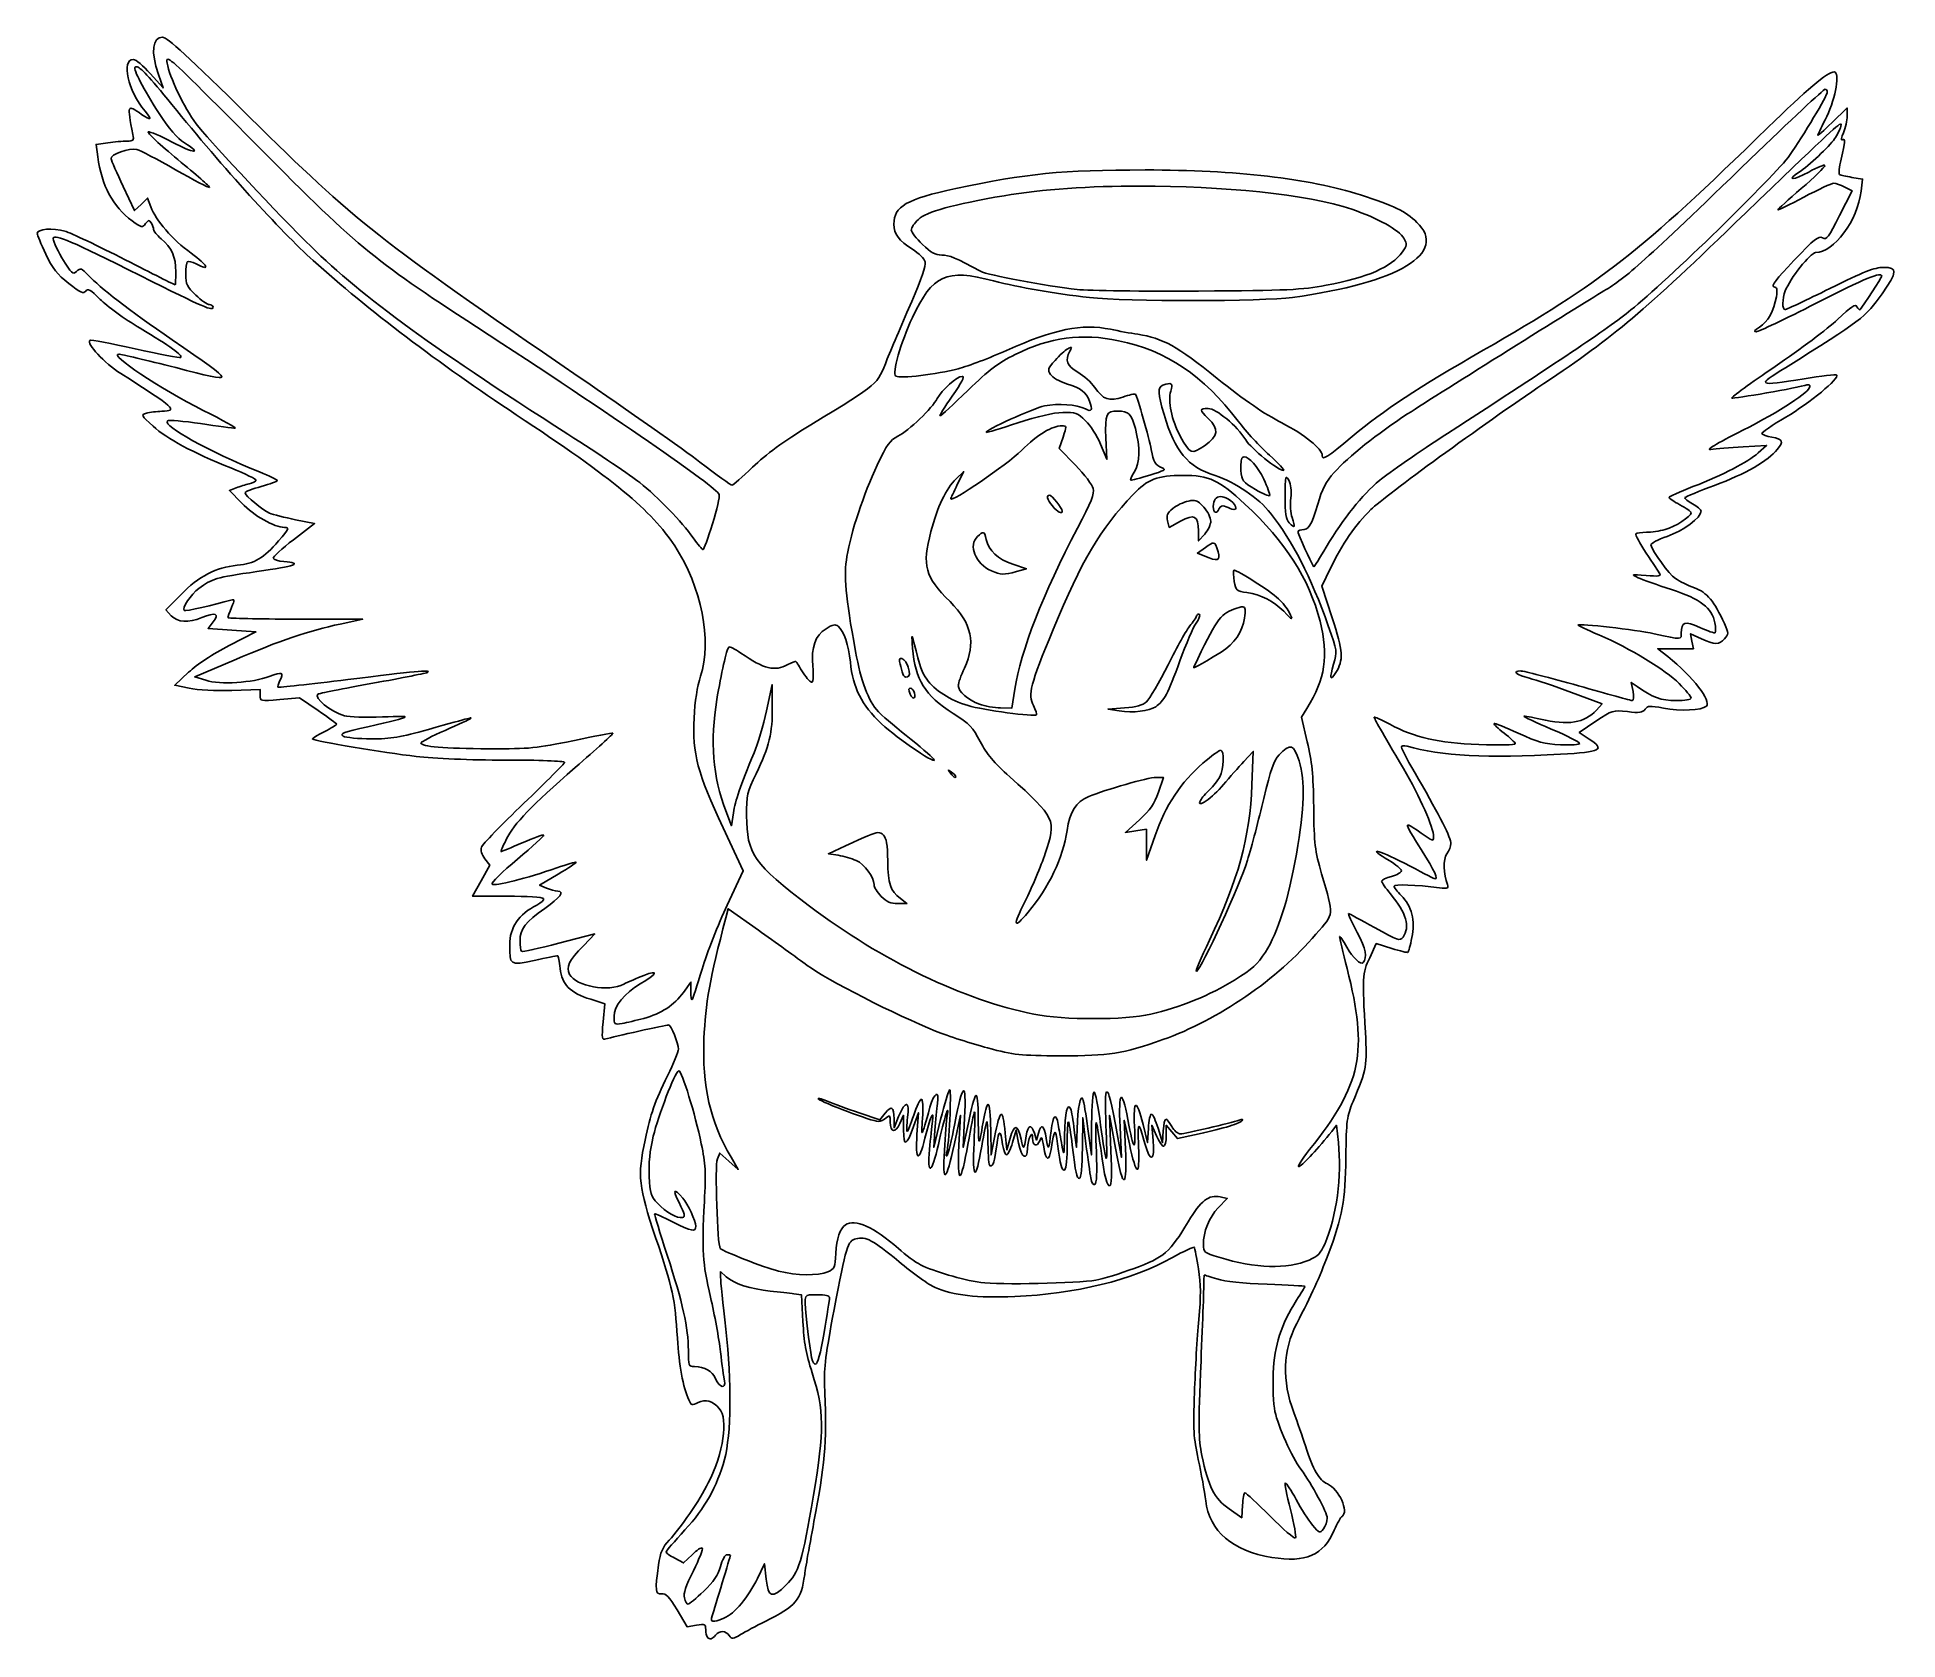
# Model space of a CAD drawing. Extents: x 9 to 204, y 72 to 239.
import ezdxf

# ---------------------------------------------------------------- set-up
doc = ezdxf.new("R2010")
doc.units = 0
doc.layers.add('Layer_1', color=7, linetype='CONTINUOUS')

msp = doc.modelspace()

# ---------------------------------------------------------------- linework, layer by layer
at = {"layer": 'Layer_1', "color": 7}
for points in [[(22.347921, 239.449817), (22.347921, 239.449817)], [(19.607279, 236.3575), (19.607279, 236.3575)], [(22.916224, 237.135265), (22.916224, 237.135265)], [(21.915768, 235.561546), (22.407452, 234.136654), (21.064692, 235.633755)], [(196.41454, 234.005466), (196.41454, 234.005466)], [(198.729092, 231.201983), (198.729092, 232.044792), (197.142695, 230.497531)], [(198.085273, 230.368547), (198.085273, 230.368547)], [(16.61859, 228.392438), (15.387726, 228.223768), (15.561359, 226.915733)], [(200.198632, 223.338346), (200.348012, 224.596219), (199.238966, 224.773711)], [(21.110994, 221.694072), (20.784674, 222.596963), (20.101719, 221.942119), (19.418212, 221.287274), (18.228138, 223.822312)], [(124.66009, 223.865859), (124.66009, 223.865859)], [(198.482148, 223.758925), (199.246132, 223.363701), (197.945265, 220.771338)], [(117.456258, 206.962842), (117.456258, 206.962842)], [(116.524704, 198.748632), (116.524704, 198.748632)], [(117.930303, 194.627747), (116.231458, 196.387227), (116.633845, 197.56793)], [(120.564563, 196.8293), (121.233737, 195.248416), (121.125147, 197.49517)], [(135.593447, 195.500872), (135.593447, 195.500872)], [(187.840936, 196.553143), (190.303768, 196.706381), (189.416312, 195.921451)], [(105.561034, 192.599825), (106.238477, 193.952508), (105.423781, 193.183562)], [(140.029627, 193.346723), (140.029627, 193.346723)], [(30.05832, 192.254766), (29.353868, 191.986875), (30.629931, 190.671124)], [(115.234861, 191.489678), (115.234861, 191.489678)], [(130.242798, 190.935157), (130.242798, 190.935157)], [(133.125656, 191.33589), (133.125656, 191.33589)], [(36.05885, 186.82695), (38.270327, 188.507052), (36.254532, 188.919362)], [(108.269704, 187.563372), (108.269704, 187.563372)], [(128.928701, 188.76392), (127.755715, 188.107973), (127.58098, 188.804709)], [(131.463742, 187.42116), (130.823781, 186.693555), (130.815512, 187.763465)], [(131.471458, 185.097785), (130.710229, 185.422451), (131.551384, 186.021623)], [(132.379861, 186.47803), (132.379861, 186.47803)], [(111.364228, 184.2649), (112.790221, 183.782034), (111.752834, 183.489342)], [(134.538971, 183.624938), (134.538971, 183.624938)], [(144.819686, 178.646914), (143.742063, 181.96027), (144.643297, 183.858105)], [(24.282687, 181.102577), (22.695738, 179.475941), (23.262938, 178.871811)], [(135.449578, 179.798403), (135.449578, 179.798403)], [(27.653368, 178.227438), (27.110421, 177.538971), (29.612937, 177.351008), (32.116008, 177.163593), (29.326307, 175.734293)], [(40.947577, 177.993724), (43.312842, 178.490368), (36.248467, 178.50911)], [(130.84197, 179.042688), (130.84197, 179.042688)], [(179.939817, 174.591073), (178.908493, 175.416242), (180.776011, 175.416242), (182.642978, 175.416242), (182.486983, 176.196211), (182.33099, 176.976181), (183.465941, 176.461345)], [(26.864579, 172.100682), (25.711988, 172.450152), (29.846103, 174.220103)], [(99.693346, 174.403107), (99.693346, 174.403107)], [(25.077539, 172.947348), (23.618472, 171.589704), (25.145338, 171.272757)], [(86.192431, 169.32421), (86.173138, 171.657505), (85.574519, 168.912451)], [(176.737809, 171.443632), (176.134779, 171.876888), (176.313372, 170.924938)], [(29.612937, 171.049514), (32.554223, 171.14267), (32.554223, 170.524205)], [(34.615216, 170.085437), (36.676211, 170.265134), (38.633575, 168.944424)], [(100.704825, 171.268346), (100.704825, 171.268346)], [(110.08651, 169.212865), (111.271073, 169.194673), (111.580854, 171.187317)], [(169.875177, 170.82517), (173.079393, 169.633441), (172.48849, 168.991826)], [(122.511453, 168.907492), (121.345082, 169.082227), (123.080309, 169.214519)], [(142.20803, 165.665242), (141.592323, 168.227842), (142.172752, 169.16491)], [(171.722299, 165.953529), (170.673889, 166.646957), (172.423447, 167.820494)], [(135.557618, 163.597083), (136.548701, 164.657621), (136.412551, 161.157955)], [(104.623966, 162.713485), (104.623966, 162.713485)], [(126.353423, 161.93572), (127.143868, 161.93572), (126.61856, 160.37964)], [(82.117297, 158.222734), (81.91555, 156.880525), (81.320239, 158.436055)], [(81.040221, 156.652323), (83.143107, 152.159918), (81.460247, 148.557726)], [(97.256425, 156.155676), (97.256425, 156.155676)], [(124.626466, 157.495682), (123.159684, 156.168354), (124.261564, 156.333169), (125.363441, 156.497431), (125.37116, 154.874102), (125.379426, 153.250772), (126.265782, 155.836523)], [(93.870309, 154.777089), (92.060669, 153.945303), (93.092544, 153.778284)], [(56.088359, 153.414483), (56.604298, 152.732631), (55.704715, 151.112608), (54.804578, 149.492034), (58.440947, 149.492034)], [(62.5475, 150.34642), (61.820998, 150.658958), (63.770095, 151.813202)], [(81.314727, 147.21276), (81.56498, 148.173529), (84.733915, 145.931736)], [(99.324583, 148.714269), (100.286453, 148.714269), (99.601844, 149.252809)], [(66.440733, 144.341479), (67.602145, 145.542577), (63.836793, 144.560864)], [(148.738277, 143.056047), (149.426193, 144.526687), (151.043459, 144.023428)], [(77.662374, 139.506769), (77.662374, 140.496201), (76.886813, 139.425743)], [(67.177158, 138.69483), (68.650005, 138.230707), (68.476924, 136.321849)], [(76.408909, 131.225864), (76.408909, 131.225864)], [(104.770039, 129.212274), (104.770039, 129.212274)], [(98.009936, 126.778107), (97.458719, 126.086332), (95.273151, 126.811731)], [(100.982639, 125.392904), (101.494717, 126.808423), (101.338724, 124.540175)], [(99.417739, 126.40769), (98.949205, 125.252896), (98.934874, 126.181692)], [(99.539007, 125.687803), (99.914936, 126.549355), (99.936433, 125.006502)], [(103.815885, 126.099563), (103.086075, 123.178673), (103.21947, 124.993825)], [(105.25125, 123.580507), (105.879635, 126.549355), (105.731358, 123.373251)], [(106.716932, 125.77159), (106.183907, 123.178673), (106.33053, 126.28973)], [(109.449306, 124.21606), (109.091566, 122.401458), (109.06125, 125.058315)], [(111.342178, 123.697366), (111.726926, 124.993825), (111.970563, 123.632873)], [(118.102284, 125.123359), (118.038894, 123.178673), (117.810689, 124.993825)], [(118.656255, 123.11418), (118.689326, 126.28973), (119.033284, 123.567829)], [(119.629149, 125.706546), (119.598282, 122.401458), (119.236132, 125.123359)], [(121.651559, 122.855108), (121.503282, 126.549355), (121.882518, 124.475131)], [(122.600751, 125.317937), (122.747374, 122.141836), (122.365381, 124.21606)], [(123.174015, 123.005592), (123.04062, 126.030658), (123.575851, 123.567829)], [(125.5707, 125.187852), (125.492978, 123.697366), (125.010664, 125.579216)], [(126.061281, 123.927773), (125.915208, 125.511965), (126.40634, 124.410088)], [(127.12733, 124.928781), (127.048508, 123.697366), (126.58769, 125.187852)], [(127.438215, 124.410088), (127.439869, 125.511965), (128.021952, 124.808063), (128.604035, 124.103611), (130.393832, 124.488359)], [(144.764015, 124.858776), (145.271132, 125.502045), (145.462955, 123.709493)], [(111.090826, 124.161489), (110.750175, 122.919601), (110.582603, 124.668606)], [(114.046993, 124.671363), (113.868951, 123.960846), (113.631926, 124.671363)], [(80.440499, 121.980329), (80.679727, 122.59714), (81.652621, 121.742757), (82.626067, 120.888372), (81.870352, 122.169395)], [(132.886981, 116.864501), (133.819635, 117.845113), (133.100298, 118.00276)], [(80.773434, 110.177708), (81.356618, 109.639722)], [(80.773434, 109.565859), (80.773434, 110.177708), (80.773434, 110.177708)], [(120.074532, 109.288598), (120.074532, 109.288048)], [(131.417991, 109.824931), (131.417991, 109.824931)], [(88.452966, 107.86591), (89.262148, 107.742991), (89.394992, 104.961559)], [(90.394344, 107.756769), (90.394344, 107.756769)], [(135.422569, 85.708158), (135.344298, 84.40123), (134.010355, 85.336641)], [(77.794666, 80.536106), (76.89784, 79.666842), (75.983925, 80.159077)], [(85.543099, 77.98894), (85.361749, 79.592425), (84.630285, 78.044614)], [(76.218189, 74.754961), (77.273768, 72.994931), (78.245561, 73.157539)]]:
    msp.add_lwpolyline(points, dxfattribs=at)
for points in [[(22.347921, 239.449817), (21.269937, 239.449817), (21.100428, 237.923811), (21.915768, 235.561546)], [(31.458408, 231.082369), (25.035963, 237.416056), (22.822094, 239.449817), (22.347921, 239.449817)], [(19.295842, 237.123688), (17.983791, 237.101537), (18.714827, 233.840535), (20.510169, 231.706895)], [(21.932856, 231.551453), (20.374795, 233.956593), (19.263513, 236.096416), (19.466719, 236.299622)], [(21.064692, 235.633755), (20.326094, 236.457203), (19.530106, 237.127639), (19.295842, 237.123688)], [(19.466719, 236.299622), (19.504591, 236.337493), (19.550531, 236.357746), (19.607279, 236.3575)], [(19.607279, 236.3575), (20.004515, 236.355778), (20.930694, 235.352622), (23.319713, 232.404735)], [(22.830785, 236.727366), (22.792409, 236.977528), (22.782157, 237.148685), (22.916224, 237.135265)], [(25.882313, 230.376263), (24.58947, 232.099447), (23.048861, 235.305796), (22.830785, 236.727366)], [(22.916224, 237.135265), (23.318424, 237.095009), (25.021351, 235.394264), (31.177286, 229.184534)], [(197.362078, 235.820064), (196.703202, 235.820064), (194.4174, 233.9004), (190.433302, 230.001438)], [(196.593686, 231.154028), (197.566447, 233.146147), (198.006835, 235.820064), (197.362078, 235.820064)], [(188.5724, 226.665481), (192.753144, 230.702427), (196.282121, 234.005466), (196.41454, 234.005466)], [(196.41454, 234.005466), (196.546958, 234.005466), (196.655422, 233.877204), (196.655422, 233.720486)], [(20.150226, 231.370656), (18.623093, 232.426977), (18.631042, 232.445014), (19.237413, 229.274383)], [(23.319713, 232.404735), (28.739694, 225.716853), (34.673825, 219.164285), (38.128112, 216.052382)], [(196.655422, 233.720486), (196.655422, 233.345306), (194.151947, 229.125454), (192.707065, 227.065113)], [(20.510169, 231.706895), (21.283678, 230.787633), (21.159839, 230.672303), (20.150226, 231.370656)], [(24.648143, 228.389131), (23.845677, 228.896812), (23.0598, 229.811816), (21.932856, 231.551453)], [(37.350347, 218.056602), (33.193014, 222.222662), (27.042664, 228.829668), (25.882313, 230.376263)], [(65.866919, 203.927299), (44.786976, 218.342973), (42.732548, 219.964032), (31.458408, 231.082369)], [(190.433302, 230.001438), (177.101136, 216.954169), (173.046373, 213.779894), (160.620273, 206.662981)], [(188.100008, 221.036471), (196.090972, 228.74538), (197.833717, 230.413448), (198.085273, 230.368547)], [(197.142695, 230.497531), (196.270259, 229.646493), (195.604805, 229.066755), (195.663786, 229.209342)], [(195.663786, 229.209342), (195.722762, 229.351926), (196.141128, 230.227233), (196.593686, 231.154028)], [(198.079761, 230.116641), (197.971695, 229.76018), (197.675542, 229.173341), (197.42161, 228.812464)], [(198.085273, 230.368547), (198.143326, 230.358184), (198.122083, 230.256239), (198.079761, 230.116641)], [(198.349306, 229.450772), (198.558113, 229.950517), (198.729092, 230.73847), (198.729092, 231.201983)], [(18.611784, 228.561111), (18.192605, 228.561111), (17.295635, 228.485236), (16.61859, 228.392438)], [(19.237413, 229.274383), (19.361145, 228.627399), (19.30344, 228.561111), (18.611784, 228.561111)], [(23.960226, 226.629653), (22.078935, 228.174879), (20.676192, 229.484432), (20.843103, 229.540069)], [(20.843103, 229.540069), (21.010015, 229.595707), (22.136308, 229.114873), (23.346172, 228.471263)], [(23.346172, 228.471263), (25.67034, 227.234876), (26.56153, 227.178631), (24.648143, 228.389131)], [(31.177286, 229.184534), (42.968215, 217.290575), (44.009282, 216.421604), (55.217438, 209.120851)], [(197.42161, 228.812464), (196.850666, 228.001069), (194.683501, 225.958633), (193.732325, 225.335399)], [(198.219771, 228.69671), (198.082256, 228.611719), (198.140498, 228.951024), (198.349306, 229.450772)], [(198.095195, 226.682569), (198.523789, 228.475914), (198.550118, 228.900876), (198.219771, 228.69671)], [(15.561359, 226.915733), (15.958835, 223.919405), (17.165849, 221.677435), (19.15859, 220.233902)], [(16.95428, 226.713989), (16.848085, 227.164001), (18.873654, 227.891144), (19.667912, 227.687986)], [(18.228138, 223.822312), (17.573651, 225.216687), (17.000544, 226.517938), (16.95428, 226.713989)], [(19.667912, 227.687986), (19.982607, 227.607494), (21.799163, 226.656424), (23.704462, 225.574627)], [(27.274683, 223.713724), (27.33303, 223.772074), (25.841519, 225.084427), (23.960226, 226.629653)], [(173.273421, 212.878485), (175.657259, 214.302502), (177.328946, 215.808745), (188.5724, 226.665481)], [(192.707065, 227.065113), (191.29938, 225.057819), (179.679953, 213.737719), (176.099501, 210.885291)], [(196.395797, 226.002369), (196.395797, 225.85364), (195.287513, 224.776669), (193.932968, 223.608992)], [(194.710733, 225.330437), (195.637528, 225.84873), (196.395797, 226.151094), (196.395797, 226.002369)], [(197.934792, 225.071919), (197.827209, 225.13841), (197.899356, 225.863117), (198.095195, 226.682569)], [(23.704462, 225.574627), (25.609761, 224.492827), (27.216334, 223.655378), (27.274683, 223.713724)], [(125.233907, 225.545965), (116.423813, 225.541085), (112.843369, 225.188807), (105.401731, 223.595214)], [(147.787981, 222.932652), (142.363023, 224.672388), (134.777844, 225.551242), (125.233907, 225.545965)], [(193.732325, 225.335399), (192.326836, 224.414496), (193.066086, 224.410697), (194.710733, 225.330437)], [(194.206924, 222.706103), (195.711936, 223.502664), (197.117583, 224.154146), (197.330658, 224.154146)], [(197.330658, 224.154146), (197.543736, 224.154146), (198.061902, 223.976239), (198.482148, 223.758925)], [(199.238966, 224.773711), (198.629211, 224.871214), (198.042372, 225.00543), (197.934792, 225.071919)], [(105.401731, 223.595214), (100.212147, 222.483887), (98.920543, 221.743029), (98.920543, 219.876716)], [(101.487551, 220.370605), (102.312707, 221.161148), (105.12541, 221.939963), (110.456926, 222.853827)], [(110.456926, 222.853827), (114.43013, 223.534866), (119.4908, 223.859275), (124.66009, 223.865859)], [(124.66009, 223.865859), (133.275575, 223.876835), (142.192053, 223.004294), (146.874066, 221.426181)], [(153.685435, 220.055859), (152.439438, 221.250991), (151.303375, 221.805295), (147.787981, 222.932652)], [(193.932968, 223.608992), (192.57842, 222.44132), (191.470139, 221.434371), (191.470139, 221.37161)], [(191.470139, 221.37161), (191.470139, 221.308847), (192.701912, 221.909545), (194.206924, 222.706103)], [(195.4218, 216.89519), (197.340976, 216.89519), (199.833769, 220.257634), (200.198632, 223.338346)], [(19.15859, 220.233902), (20.167102, 219.503338), (20.245613, 219.48612), (20.567496, 219.926325)], [(20.567496, 219.926325), (20.86318, 220.330695), (20.940958, 220.341248), (21.153437, 220.005147)], [(25.348186, 216.820777), (23.36652, 218.266646), (21.626896, 220.267365), (21.110994, 221.694072)], [(100.735144, 219.265417), (100.735144, 219.477058), (101.073864, 219.974266), (101.487551, 220.370605)], [(146.874066, 221.426181), (149.530768, 220.530715), (151.843644, 219.243175), (152.313459, 218.397803)], [(166.971926, 203.169931), (174.587098, 208.295072), (177.06257, 210.388622), (188.100008, 221.036471)], [(197.945265, 220.771338), (196.785941, 218.461106), (196.590849, 218.207752), (196.154367, 218.44135)], [(12.12398, 219.135882), (10.887415, 219.508032), (9.222383, 219.371335), (9.222383, 218.897757)], [(9.222383, 218.897757), (9.222383, 218.747593), (9.625857, 217.774716), (10.11921, 216.73534)], [(11.815299, 216.34563), (11.219875, 217.347878), (10.805888, 218.286721), (10.895321, 218.431427)], [(10.895321, 218.431427), (11.133314, 218.816506), (12.723353, 218.127801), (20.019588, 214.48142)], [(18.434844, 216.152153), (15.616225, 217.596927), (12.776241, 218.93958), (12.12398, 219.135882)], [(21.153437, 220.005147), (21.288207, 219.791964), (21.400329, 219.482234), (21.402587, 219.31668)], [(21.402587, 219.31668), (21.404768, 219.151125), (21.762053, 218.716376), (22.196337, 218.350952)], [(22.196337, 218.350952), (23.310838, 217.413158), (23.73611, 216.456586), (23.738086, 214.886011)], [(98.920543, 219.876716), (98.920543, 218.837362), (99.431907, 218.147402), (100.86964, 217.245764)], [(101.906476, 217.758395), (101.262347, 218.375581), (100.735144, 219.053775), (100.735144, 219.265417)], [(140.658562, 212.19553), (151.780099, 213.715155), (157.007526, 216.869375), (153.685435, 220.055859)], [(152.313459, 218.397803), (152.672144, 217.752401), (152.660116, 217.639639), (152.165733, 216.972361)], [(196.154367, 218.44135), (195.734596, 218.666005), (195.30406, 218.324155), (193.140872, 216.049627)], [(10.11921, 216.73534), (10.838504, 215.21995), (11.313361, 214.611259), (12.516996, 213.665069)], [(13.346576, 214.929558), (12.929928, 214.552497), (12.820245, 214.654058), (11.815299, 216.34563)], [(25.864123, 215.702911), (27.407577, 214.904759), (27.119901, 215.528089), (25.348186, 216.820777)], [(64.797009, 197.866687), (49.858453, 207.417276), (42.746337, 212.649287), (37.350347, 218.056602)], [(100.86964, 217.245764), (101.517729, 216.839333), (102.114779, 216.243999), (102.196965, 215.923398)], [(103.936049, 216.636119), (103.27638, 216.636119), (102.806003, 216.896497), (101.906476, 217.758395)], [(107.997405, 214.937827), (105.408868, 216.337387), (104.694011, 216.636119), (103.936049, 216.636119)], [(152.165733, 216.972361), (150.957054, 215.340987), (148.616659, 214.315784), (144.181932, 213.475453)], [(192.256723, 212.900535), (192.729248, 214.143371), (194.9097, 216.89519), (195.4218, 216.89519)], [(14.55484, 214.535437), (13.857178, 215.270869), (13.75886, 215.302672), (13.346576, 214.929558)], [(23.352235, 207.752734), (18.753193, 210.9337), (15.842261, 213.178318), (14.55484, 214.535437)], [(23.649891, 213.525062), (23.600285, 213.525062), (21.253465, 214.707378), (18.434844, 216.152153)], [(20.019588, 214.48142), (26.849177, 211.06825), (27.628563, 210.729797), (27.628563, 211.174678)], [(23.738086, 214.886011), (23.738966, 214.137447), (23.6995, 213.525062), (23.649891, 213.525062)], [(24.776576, 214.60875), (24.776576, 215.248689), (24.849816, 215.845055), (24.939184, 215.934424)], [(25.824987, 212.447986), (24.90435, 213.323767), (24.776576, 213.586516), (24.776576, 214.60875)], [(24.939184, 215.934424), (25.028552, 216.023792), (25.444783, 215.91976), (25.864123, 215.702911)], [(38.128112, 216.052382), (43.824562, 210.920557), (51.263556, 205.270793), (59.385731, 199.90839)], [(102.196965, 215.923398), (102.296705, 215.534315), (101.826955, 214.155069), (100.784203, 211.775504)], [(100.864678, 210.091541), (102.980484, 214.596764), (104.373511, 215.228922), (109.351741, 213.94123)], [(118.104488, 213.031723), (114.890429, 213.371711), (108.753309, 214.529129), (107.997405, 214.937827)], [(193.140872, 216.049627), (191.31387, 214.128588), (190.736525, 213.37186), (191.051214, 213.310088)], [(195.471963, 211.580923), (200.611847, 214.207461), (202.358295, 214.927359), (202.358295, 214.41858)], [(202.513737, 215.340214), (201.603283, 215.340214), (200.475094, 214.894847), (196.929375, 213.136453)], [(202.358295, 214.41858), (202.358295, 214.297106), (200.424686, 211.320017), (200.095556, 210.9349)], [(202.387508, 212.579727), (204.014623, 214.896656), (204.034799, 215.340214), (202.513737, 215.340214)], [(12.516996, 213.665069), (13.773868, 212.677032), (14.063681, 212.547069), (14.297973, 212.864704)], [(14.297973, 212.864704), (14.530047, 213.179334), (14.787108, 213.03163), (15.805547, 211.997644)], [(27.25043, 211.451389), (27.042556, 211.451389), (26.401327, 211.899727), (25.824987, 212.447986)], [(109.351741, 213.94123), (112.170921, 213.212007), (115.609714, 212.611207), (119.400947, 212.185607)], [(130.807243, 212.864704), (125.032598, 212.828413), (119.316452, 212.903521), (118.104488, 213.031723)], [(144.181932, 213.475453), (141.604704, 212.987098), (140.21794, 212.923844), (130.807243, 212.864704)], [(152.713642, 199.998789), (156.183533, 202.251026), (170.571758, 211.264609), (173.273421, 212.878485)], [(191.051214, 213.310088), (191.402098, 213.241211), (191.453807, 213.041305), (191.318004, 212.273251)], [(192.237431, 210.932695), (191.909471, 210.932695), (191.919987, 212.014851), (192.256723, 212.900535)], [(196.929375, 213.136453), (194.485514, 211.924489), (192.374181, 210.932695), (192.237431, 210.932695)], [(192.260581, 204.840664), (200.180936, 209.762532), (200.673205, 210.138646), (202.387508, 212.579727)], [(15.805547, 211.997644), (16.480876, 211.312005), (18.366189, 209.951705), (19.994783, 208.974779)], [(27.628563, 211.174678), (27.628563, 211.326872), (27.458301, 211.451389), (27.25043, 211.451389)], [(100.784203, 211.775504), (99.924983, 209.814762), (98.774575, 207.104345), (98.227665, 205.751824)], [(119.400947, 212.185607), (123.181169, 211.761258), (137.529214, 211.767941), (140.658562, 212.19553)], [(176.099501, 210.885291), (173.569692, 208.869877), (168.411511, 205.398035), (156.89957, 197.9626)], [(189.193068, 208.600504), (189.437693, 208.599971), (192.2632, 209.941209), (195.471963, 211.580923)], [(191.318004, 212.273251), (191.051716, 210.767189), (190.411303, 209.615409), (189.54695, 209.088328)], [(199.76207, 211.208853), (199.579631, 211.534859), (199.196009, 211.286114), (197.71651, 209.883732)], [(200.095556, 210.9349), (200.035643, 210.864796), (199.885577, 210.988163), (199.76207, 211.208853)], [(19.994783, 208.974779), (23.169374, 207.070473), (24.469746, 206.136075), (24.25237, 205.916085)], [(55.217438, 209.120851), (69.649182, 199.72032), (80.329738, 192.343646), (80.625707, 191.572361)], [(99.122286, 203.968642), (98.710592, 204.223082), (99.636145, 207.475609), (100.864678, 210.091541)], [(121.604154, 208.859023), (118.575263, 209.473022), (115.778864, 208.904886), (110.715998, 206.646445)], [(111.624951, 206.22697), (115.271254, 208.024517), (118.592321, 208.466971), (122.455782, 207.668951)], [(124.456142, 208.338675), (123.743223, 208.451533), (122.459657, 208.6856), (121.604154, 208.859023)], [(189.54695, 209.088328), (189.016677, 208.764969), (188.897695, 208.601069), (189.193068, 208.600504)], [(197.71651, 209.883732), (196.71494, 208.934367), (193.786743, 206.726193), (191.209414, 204.976263)], [(14.722409, 207.705329), (14.363276, 207.346196), (16.2456, 205.331217), (17.961901, 204.237634)], [(19.486011, 206.808503), (16.939255, 207.37483), (14.795595, 207.778515), (14.722409, 207.705329)], [(24.25237, 205.916085), (24.177683, 205.840501), (22.032768, 206.242179), (19.486011, 206.808503)], [(23.720998, 204.85224), (30.2052, 203.217361), (30.23316, 202.99348), (23.352235, 207.752734)], [(110.715998, 206.646445), (109.004992, 205.883198), (106.730182, 205.023304), (105.660802, 204.735381)], [(117.122773, 206.814565), (116.84637, 206.666636), (116.247472, 206.121041), (115.79214, 205.602443)], [(118.191029, 204.361106), (117.023055, 205.045585), (116.819195, 205.576702), (117.346566, 206.562109)], [(117.456258, 206.962842), (117.399438, 206.956924), (117.291118, 206.904659), (117.122773, 206.814565)], [(117.346566, 206.562109), (117.502257, 206.853015), (117.550957, 206.972706), (117.456258, 206.962842)], [(122.455782, 207.668951), (127.459568, 206.635391), (131.298431, 204.048706), (134.974982, 199.234254)], [(132.776736, 203.726106), (128.493966, 207.155936), (127.121878, 207.916688), (124.456142, 208.338675)], [(160.620273, 206.662981), (153.75833, 202.732878), (150.235183, 200.411824), (146.906036, 197.628012)], [(26.591727, 200.372513), (22.130801, 202.603635), (16.633471, 206.274335), (17.777244, 206.25839)], [(17.777244, 206.25839), (17.99112, 206.25541), (20.665954, 205.622521), (23.720998, 204.85224)], [(98.227665, 205.751824), (97.088108, 202.933668), (97.568729, 203.348069), (90.235594, 198.86053)], [(105.660802, 204.735381), (103.423579, 204.133022), (99.584885, 203.682737), (99.122286, 203.968642)], [(106.676692, 202.463272), (108.920418, 204.651295), (109.82594, 205.340095), (111.624951, 206.22697)], [(115.79214, 205.602443), (115.045899, 204.752523), (114.999479, 204.606995), (115.320851, 204.122981)], [(191.209414, 204.976263), (188.632087, 203.226327), (186.581189, 201.736439), (186.651965, 201.665664)], [(194.216294, 203.688074), (189.28367, 202.886348), (189.197257, 202.937055), (192.260581, 204.840664)], [(17.961901, 204.237634), (23.700275, 200.581281), (23.981692, 200.322749), (22.270751, 200.278256)], [(78.618732, 194.946901), (76.880985, 196.278213), (71.142521, 200.31954), (65.866919, 203.927299)], [(103.469722, 201.624324), (103.913934, 202.483338), (105.553248, 203.933364), (106.080278, 203.933364)], [(106.080278, 203.933364), (106.35503, 203.933364), (106.023227, 203.278634), (105.02856, 201.859141)], [(115.320851, 204.122981), (115.516945, 203.827647), (116.277342, 203.390315), (117.010877, 203.151188)], [(117.010877, 203.151188), (118.610654, 202.629664), (118.984943, 202.344202), (119.407562, 201.323909)], [(119.936175, 202.795103), (119.594142, 203.294266), (118.808825, 203.999054), (118.191029, 204.361106)], [(122.901716, 201.770396), (121.455242, 201.277532), (120.827611, 201.494135), (119.936175, 202.795103)], [(127.069452, 202.997953), (126.523262, 202.788358), (126.552209, 202.146003), (127.207258, 199.943117)], [(127.919426, 202.38445), (128.20243, 203.19627), (127.988433, 203.350601), (127.069452, 202.997953)], [(139.536289, 199.063927), (137.706803, 200.003668), (135.673948, 201.405889), (132.776736, 203.726106)], [(148.865607, 189.974388), (150.434497, 191.482197), (160.438448, 198.772784), (166.971926, 203.169931)], [(186.651965, 201.665664), (186.764239, 201.553393), (193.651243, 202.751457), (194.516705, 203.033781)], [(194.84027, 202.886605), (194.84027, 202.309683), (191.758892, 200.298246), (187.794635, 198.287266)], [(192.321767, 199.670265), (194.793551, 201.115759), (197.968015, 203.743592), (197.639342, 204.072271)], [(197.639342, 204.072271), (197.558093, 204.153523), (196.017814, 203.980885), (194.216294, 203.688074)], [(194.516705, 203.033781), (194.694934, 203.091922), (194.84027, 203.025464), (194.84027, 202.886605)], [(99.347734, 197.664943), (100.481909, 198.243564), (102.944834, 200.609303), (103.469722, 201.624324)], [(105.02856, 201.859141), (104.229273, 200.718469), (103.654837, 199.785468), (103.752495, 199.785468)], [(103.752495, 199.785468), (103.850149, 199.785468), (105.166208, 200.990283), (106.676692, 202.463272)], [(114.691363, 200.841047), (113.506956, 200.590346), (108.392939, 198.263246), (108.591062, 198.065126)], [(118.969344, 200.516381), (118.091252, 200.986278), (116.093644, 201.13786), (114.691363, 200.841047)], [(119.407562, 201.323909), (119.781828, 200.420355), (119.639529, 200.157739), (118.969344, 200.516381)], [(124.204786, 202.06695), (124.144408, 202.127325), (123.5581, 201.994046), (122.901716, 201.770396)], [(125.867253, 196.275882), (125.682014, 197.383737), (124.390946, 201.880787), (124.204786, 202.06695)], [(128.912716, 197.666047), (127.99511, 199.351997), (127.568641, 201.378181), (127.919426, 202.38445)], [(20.654588, 200.078164), (20.053533, 199.909928), (20.077806, 199.862653), (21.357938, 198.711703)], [(22.270751, 200.278256), (21.724179, 200.264044), (20.996915, 200.173981), (20.654588, 200.078164)], [(21.357938, 198.711703), (22.859671, 197.361518), (25.445461, 195.973284), (29.498284, 194.341116)], [(32.488629, 193.927703), (27.274067, 196.017545), (22.330787, 198.759), (22.868268, 199.262917)], [(22.868268, 199.262917), (22.991227, 199.37819), (24.549806, 199.253973), (26.332105, 198.98731)], [(26.332105, 198.98731), (28.114403, 198.720646), (29.74798, 198.500129), (29.961857, 198.497279)], [(29.961857, 198.497279), (30.175731, 198.494428), (28.659195, 199.33847), (26.591727, 200.372513)], [(59.385731, 199.90839), (69.530826, 193.210421), (73.562712, 189.874131), (75.980064, 186.177065)], [(90.235594, 198.86053), (87.322008, 197.077549), (85.503639, 195.757392), (84.124823, 194.424349)], [(108.591062, 198.065126), (108.628942, 198.027243), (110.113741, 198.472598), (111.891188, 199.055108)], [(111.891188, 199.055108), (113.992192, 199.743651), (115.639223, 200.124866), (116.598567, 200.144311)], [(116.524704, 198.748632), (115.446183, 198.748632), (114.018503, 197.882108), (112.271528, 196.168395)], [(116.633845, 197.56793), (117.021599, 198.70592), (117.017379, 198.748632), (116.524704, 198.748632)], [(116.598567, 200.144311), (117.944587, 200.171573), (118.154566, 200.096804), (118.985329, 199.292132)], [(118.985329, 199.292132), (119.486251, 198.806942), (120.196729, 197.698658), (120.564563, 196.8293)], [(121.125147, 197.49517), (121.004751, 199.984136), (121.147507, 200.305906), (122.369241, 200.299753)], [(122.369241, 200.299753), (123.522636, 200.293962), (123.790721, 200.026359), (124.20589, 198.466409)], [(127.207258, 199.943117), (128.37083, 196.030095), (129.637756, 194.513619), (132.552942, 193.543508)], [(131.81652, 200.563233), (130.87499, 200.563233), (130.878718, 200.428144), (131.844632, 199.525846)], [(131.844632, 199.525846), (132.997671, 198.448745), (132.886498, 197.658878), (131.442796, 196.665592)], [(135.758259, 197.281849), (134.837178, 198.772189), (132.685787, 200.563233), (131.81652, 200.563233)], [(134.974982, 199.234254), (135.805249, 198.147013), (137.276648, 196.542831), (138.244241, 195.669545)], [(143.769622, 195.628202), (143.769622, 196.336461), (141.913548, 197.84282), (139.536289, 199.063927)], [(145.019228, 193.860455), (146.5164, 195.525727), (149.547605, 197.943779), (152.713642, 199.998789)], [(189.809879, 197.93063), (189.742214, 198.040116), (190.872669, 198.822831), (192.321767, 199.670265)], [(72.315036, 192.809841), (71.441389, 193.506122), (68.058295, 195.781663), (64.797009, 197.866687)], [(97.1776, 194.648143), (98.188961, 196.812387), (98.485703, 197.225159), (99.347734, 197.664943)], [(124.20589, 198.466409), (124.731405, 196.491825), (124.683918, 194.894788), (124.06974, 193.887464)], [(131.442796, 196.665592), (130.078477, 195.726912), (129.93788, 195.782487), (128.912716, 197.666047)], [(139.711577, 194.082045), (139.146698, 194.082045), (136.323685, 196.366967), (135.758259, 197.281849)], [(146.906036, 197.628012), (144.290133, 195.440609), (143.769622, 195.108679), (143.769622, 195.628202)], [(156.89957, 197.9626), (153.926249, 196.042166), (150.726448, 193.829419), (149.788894, 193.045208)], [(187.794635, 198.287266), (184.946028, 196.842229), (183.859932, 196.182969), (184.470808, 196.270368)], [(190.834035, 197.562418), (190.338419, 197.655396), (189.877548, 197.821142), (189.809879, 197.93063)], [(191.419426, 196.27974), (192.098368, 197.142877), (192.007287, 197.342315), (190.834035, 197.562418)], [(81.970121, 192.526515), (81.86451, 192.526515), (80.356473, 193.615585), (78.618732, 194.946901)], [(112.271528, 196.168395), (110.732234, 194.658413), (104.883037, 190.652105), (104.883037, 191.107688)], [(127.009923, 194.355448), (126.29824, 194.621877), (126.083331, 194.983618), (125.867253, 196.275882)], [(135.262716, 194.06661), (135.217927, 194.684033), (135.285347, 195.293645), (135.412647, 195.420947)], [(135.412647, 195.420947), (135.462436, 195.470736), (135.523424, 195.49661), (135.593447, 195.500872)], [(135.593447, 195.500872), (136.083607, 195.530711), (137.016786, 194.498342), (137.654439, 193.151592)], [(138.244241, 195.669545), (139.211829, 194.796259), (139.872141, 194.082045), (139.711577, 194.082045)], [(189.416312, 195.921451), (188.293691, 194.928235), (185.828232, 193.652028), (182.591162, 192.388711)], [(184.470808, 196.270368), (184.96985, 196.341761), (186.486391, 196.469058), (187.840936, 196.553143)], [(184.856659, 192.514388), (188.038819, 193.693625), (190.492552, 195.101412), (191.419426, 196.27974)], [(29.498284, 194.341116), (31.025632, 193.726016), (32.222415, 193.137472), (32.157899, 193.033081)], [(32.157899, 193.033081), (32.09338, 192.928687), (31.753152, 192.771286), (31.401631, 192.683061)], [(34.368272, 193.01875), (34.367809, 193.104526), (33.521896, 193.513596), (32.488629, 193.927703)], [(32.683758, 192.40635), (33.610553, 192.657221), (34.368836, 192.932974), (34.368272, 193.01875)], [(84.124823, 194.424349), (83.045204, 193.380573), (82.075728, 192.526515), (81.970121, 192.526515)], [(94.0026, 185.077942), (94.421122, 187.590812), (95.746649, 191.585987), (97.1776, 194.648143)], [(105.423781, 193.183562), (104.399529, 192.217445), (103.445524, 190.218654), (102.795036, 187.67527)], [(119.800576, 192.185864), (119.706427, 192.560988), (118.864736, 193.659843), (117.930303, 194.627747)], [(124.06974, 193.887464), (123.787202, 193.424066), (123.629146, 193.045208), (123.718616, 193.045208)], [(123.718616, 193.045208), (123.808084, 193.045208), (124.710478, 193.292748), (125.723938, 193.595872)], [(129.171237, 193.563351), (126.533173, 193.563351), (125.481484, 193.15976), (123.972726, 191.567953)], [(125.723938, 193.595872), (127.238009, 194.048726), (127.467411, 194.184184), (127.009923, 194.355448)], [(135.682742, 190.559228), (132.981737, 193.079603), (131.933558, 193.563351), (129.171237, 193.563351)], [(132.552942, 193.543508), (134.706013, 192.827011), (137.089394, 191.207871), (138.363302, 189.596255)], [(136.76974, 192.089401), (135.429484, 192.892825), (135.339266, 193.011401), (135.262716, 194.06661)], [(137.654439, 193.151592), (138.035899, 192.345938), (138.313654, 191.585363), (138.2718, 191.461016)], [(139.89017, 191.380537), (139.895936, 192.833003), (139.912993, 193.354716), (140.029627, 193.346723)], [(140.029627, 193.346723), (140.082643, 193.343091), (140.155814, 193.230219), (140.258382, 193.045208)], [(140.258382, 193.045208), (140.492977, 192.622036), (140.56813, 191.977714), (140.475008, 191.188714)], [(143.296129, 190.564187), (143.76179, 192.147155), (144.154452, 192.898583), (145.019228, 193.860455)], [(149.788894, 193.045208), (147.873257, 191.442883), (146.032288, 189.141999), (144.196813, 186.05635)], [(31.401631, 192.683061), (31.050111, 192.594835), (30.445631, 192.402021), (30.05832, 192.254766)], [(30.998693, 191.747096), (30.998693, 191.859076), (31.756962, 192.15548), (32.683758, 192.40635)], [(33.555229, 189.615548), (32.795402, 189.930649), (30.998693, 191.428752), (30.998693, 191.747096)], [(77.912626, 187.01767), (76.703928, 188.719391), (74.211457, 191.298428), (72.315036, 192.809841)], [(80.625707, 191.572361), (80.705492, 191.364451), (80.392225, 189.977758), (79.929522, 188.490517)], [(104.883037, 191.107688), (104.883037, 191.184672), (105.188281, 191.856), (105.561034, 192.599825)], [(115.530864, 190.358035), (114.952709, 191.093038), (114.848773, 191.489678), (115.234861, 191.489678)], [(115.234861, 191.489678), (115.472837, 191.489678), (116.548958, 190.130143), (116.548958, 189.829419)], [(123.972726, 191.567953), (120.508759, 187.913313), (118.589899, 184.673408), (115.60252, 177.433688)], [(118.148035, 188.036867), (119.58451, 190.767441), (119.935405, 191.648668), (119.800576, 192.185864)], [(129.751116, 190.869563), (129.945824, 190.908213), (130.104532, 190.932064), (130.242798, 190.935157)], [(130.242798, 190.935157), (130.657597, 190.944431), (130.890323, 190.765584), (131.371687, 190.226844)], [(132.362773, 190.291338), (132.362773, 190.971787), (132.643815, 191.334247), (133.125656, 191.33589)], [(133.125656, 191.33589), (133.344674, 191.336635), (133.605022, 191.262755), (133.899563, 191.110442)], [(133.899563, 191.110442), (134.7001, 190.696468), (135.067111, 189.728502), (134.306908, 190.036124)], [(138.2718, 191.461016), (138.229944, 191.336672), (137.553951, 191.619297), (136.76974, 192.089401)], [(140.311299, 188.591939), (139.976132, 188.962294), (139.883001, 189.579844), (139.89017, 191.380537)], [(140.475008, 191.188714), (140.396561, 190.524106), (140.465006, 189.600624), (140.626592, 189.137091)], [(182.591162, 192.388711), (181.20097, 191.84617), (180.06384, 191.33412), (180.06384, 191.251003)], [(180.06384, 191.251003), (180.06384, 191.167886), (180.588587, 190.821337), (181.230214, 190.480954)], [(182.542104, 190.591749), (182.051782, 190.855805), (181.696679, 191.145926), (181.752765, 191.236672)], [(181.752765, 191.236672), (181.808851, 191.32742), (183.205704, 191.902581), (184.856659, 192.514388)], [(30.629931, 190.671124), (31.94111, 189.319316), (34.034064, 188.126242), (35.101939, 188.121754)], [(36.254532, 188.919362), (35.146028, 189.146238), (33.931496, 189.45951), (33.555229, 189.615548)], [(116.548958, 189.829419), (116.548958, 189.457811), (116.024979, 189.729868), (115.530864, 190.358035)], [(127.58098, 188.804709), (127.439141, 189.369848), (127.543154, 189.613448), (128.134401, 190.09731)], [(128.134401, 190.09731), (128.535103, 190.425235), (129.262567, 190.772586), (129.751116, 190.869563)], [(130.815512, 187.763465), (130.803548, 189.326174), (130.357987, 189.562761), (128.928701, 188.76392)], [(131.371687, 190.226844), (131.774286, 189.776257), (132.103701, 189.123959), (132.103701, 188.777701)], [(132.985645, 190.090694), (132.746276, 189.466907), (132.362773, 189.590416), (132.362773, 190.291338)], [(133.531901, 190.349766), (133.306137, 190.441152), (133.078793, 190.333439), (132.985645, 190.090694)], [(134.306908, 190.036124), (134.093032, 190.122673), (133.744572, 190.263683), (133.531901, 190.349766)], [(143.538112, 178.283112), (142.41887, 182.716242), (139.945878, 186.581196), (135.682742, 190.559228)], [(138.363302, 189.596255), (140.634517, 186.722954), (142.578836, 182.928301), (144.406276, 177.803555)], [(140.626592, 189.137091), (140.981328, 188.119502), (140.886598, 187.956242), (140.311299, 188.591939)], [(141.635869, 187.859925), (142.372963, 187.859925), (142.617927, 188.258711), (143.296129, 190.564187)], [(144.643297, 183.858105), (145.808807, 186.312332), (147.293914, 188.463884), (148.865607, 189.974388)], [(182.396584, 189.651926), (182.396584, 189.260665), (180.717388, 188.171758), (179.674684, 187.886937)], [(179.878081, 187.17642), (181.572682, 187.754323), (183.433971, 189.135005), (183.433971, 189.814534)], [(181.230214, 190.480954), (181.87184, 190.140572), (182.396584, 189.76744), (182.396584, 189.651926)], [(183.433971, 189.814534), (183.433971, 189.977986), (183.032428, 190.327693), (182.542104, 190.591749)], [(35.101939, 188.121754), (35.659808, 188.119415), (35.613597, 188.011939), (34.49009, 186.696862)], [(79.929522, 188.490517), (79.466815, 187.003274), (79.020653, 185.786286), (78.937886, 185.786255)], [(102.795036, 187.67527), (101.869257, 184.055513), (102.159057, 182.998312), (104.805316, 180.341901)], [(109.138421, 183.562101), (107.46177, 184.292114), (106.675228, 186.25331), (107.690378, 187.172009)], [(107.690378, 187.172009), (107.971153, 187.426107), (108.146582, 187.562666), (108.269704, 187.563372)], [(108.269704, 187.563372), (108.428005, 187.564281), (108.499975, 187.340275), (108.597677, 186.851754)], [(111.580854, 171.187317), (112.199491, 175.16656), (114.550506, 181.198369), (118.148035, 188.036867)], [(132.103701, 188.777701), (132.103701, 188.431439), (131.815696, 187.821216), (131.463742, 187.42116)], [(141.252222, 187.536363), (141.174081, 187.730552), (141.327567, 187.859925), (141.635869, 187.859925)], [(142.878308, 183.971654), (142.813775, 183.971654), (141.734275, 186.338406), (141.252222, 187.536363)], [(176.619848, 187.441003), (176.531772, 187.352927), (177.016751, 186.448772), (177.697474, 185.431824)], [(177.709048, 187.602508), (177.198122, 187.601712), (176.707921, 187.529076), (176.619848, 187.441003)], [(179.674684, 187.886937), (179.104349, 187.731145), (178.219975, 187.603354), (177.709048, 187.602508)], [(178.193017, 186.285103), (178.152606, 186.445419), (178.910612, 186.846488), (179.878081, 187.17642)], [(34.49009, 186.696862), (32.935616, 184.877328), (32.004073, 184.330666), (30.155334, 184.152451)], [(33.933915, 184.883364), (33.886448, 185.028342), (34.842608, 185.902909), (36.05885, 186.82695)], [(75.980064, 186.177065), (78.781204, 181.893036), (79.898697, 176.236787), (78.677714, 172.522911)], [(78.937886, 185.786255), (78.855121, 185.786224), (78.393679, 186.340396), (77.912626, 187.01767)], [(94.906592, 175.13402), (93.83375, 181.042492), (93.656153, 182.997809), (94.0026, 185.077942)], [(108.597677, 186.851754), (108.827844, 185.700939), (109.795615, 184.795966), (111.364228, 184.2649)], [(132.870993, 185.561908), (133.137882, 184.631317), (132.814873, 184.524592), (131.471458, 185.097785)], [(131.551384, 186.021623), (131.96776, 186.318109), (132.211157, 186.481566), (132.379861, 186.47803)], [(132.379861, 186.47803), (132.596766, 186.47348), (132.69019, 186.192333), (132.870993, 185.561908)], [(144.196813, 186.05635), (143.514722, 184.909679), (142.921262, 183.971654), (142.878308, 183.971654)], [(177.697474, 185.431824), (178.378194, 184.414875), (179.019962, 183.437969), (179.12402, 183.261137)], [(180.750103, 182.758428), (180.07864, 183.220319), (178.372383, 185.573581), (178.193017, 186.285103)], [(30.155334, 184.152451), (27.960113, 183.940835), (26.118215, 182.984251), (24.282687, 181.102577)], [(26.137526, 181.722145), (27.533815, 182.764175), (27.856439, 182.857167), (32.224046, 183.483827)], [(32.224046, 183.483827), (36.318529, 184.071304), (37.114497, 184.369401), (35.036895, 184.537202)], [(35.036895, 184.537202), (34.477582, 184.582377), (33.981379, 184.738384), (33.933915, 184.883364)], [(111.752834, 183.489342), (110.450209, 183.12155), (110.129884, 183.130417), (109.138421, 183.562101)], [(134.557714, 182.466286), (134.462788, 183.028145), (134.442666, 183.545721), (134.513063, 183.616119)], [(134.513063, 183.616119), (134.518329, 183.621385), (134.52725, 183.62432), (134.538971, 183.624938)], [(134.538971, 183.624938), (134.902318, 183.644101), (138.278636, 181.485649), (139.19123, 180.637353)], [(177.679285, 183.079786), (176.112842, 183.214367), (176.078346, 183.205034), (176.840885, 182.850481)], [(179.12402, 183.261137), (179.269698, 183.013583), (178.937398, 182.971693), (177.679285, 183.079786)], [(24.597982, 179.39767), (24.351604, 179.644047), (25.327732, 181.117806), (26.137526, 181.722145)], [(135.88063, 181.287235), (134.780364, 181.438046), (134.722814, 181.489061), (134.557714, 182.466286)], [(139.734727, 179.328768), (138.750675, 180.364583), (137.32484, 181.089284), (135.88063, 181.287235)], [(176.840885, 182.850481), (177.278369, 182.647069), (178.847059, 182.087016), (180.327323, 181.605839)], [(180.327323, 181.605839), (183.371645, 180.616249), (184.585714, 179.68927), (184.878156, 178.130424)], [(182.746605, 181.783328), (182.055318, 182.039857), (181.156867, 182.478622), (180.750103, 182.758428)], [(185.879161, 178.047742), (184.824508, 180.386545), (184.063053, 181.294813), (182.746605, 181.783328)], [(29.501042, 180.499547), (27.809102, 179.999046), (24.696062, 179.299586), (24.597982, 179.39767)], [(26.455577, 178.671168), (27.877918, 179.26546), (28.337485, 179.095142), (27.653368, 178.227438)], [(29.184092, 178.665103), (29.184092, 178.740975), (29.355968, 179.214493), (29.566085, 179.717374)], [(29.566085, 179.717374), (29.919281, 180.562689), (29.914159, 180.621755), (29.501042, 180.499547)], [(104.805316, 180.341901), (107.073409, 178.065107), (107.520703, 175.990432), (106.306276, 173.381705)], [(130.328789, 173.493603), (132.613304, 178.343336), (133.06556, 178.996513), (134.518575, 179.547047)], [(134.518575, 179.547047), (134.970523, 179.718286), (135.266015, 179.814309), (135.449578, 179.798403)], [(135.449578, 179.798403), (135.755515, 179.771891), (135.750311, 179.434195), (135.638094, 178.615494)], [(139.19123, 180.637353), (139.596066, 180.261041), (140.094914, 179.632679), (140.299722, 179.240574)], [(140.299722, 179.240574), (140.777273, 178.326303), (140.671779, 178.34243), (139.734727, 179.328768)], [(23.262938, 178.871811), (23.935866, 178.155508), (25.053661, 178.08541), (26.455577, 178.671168)], [(36.248467, 178.50911), (32.363057, 178.519233), (29.184092, 178.58923), (29.184092, 178.665103)], [(29.846103, 174.220103), (34.671562, 176.286325), (37.665033, 177.303976), (40.947577, 177.993724)], [(90.437891, 173.564159), (90.254384, 175.587896), (90.678776, 176.803229), (91.814825, 177.505347)], [(91.814825, 177.505347), (92.507108, 177.933202), (92.795372, 177.992104), (93.071047, 177.763315)], [(93.071047, 177.763315), (93.710063, 177.232977), (94.187227, 175.843343), (94.365851, 173.992451)], [(115.60252, 177.433688), (113.182434, 171.568772), (112.939836, 170.63445), (113.527197, 169.457052)], [(127.629488, 173.731175), (128.558338, 175.584766), (129.583612, 177.417819), (129.908213, 177.804658)], [(130.574079, 178.094046), (130.277938, 177.690731), (129.510623, 175.913586), (128.869172, 174.144589)], [(129.908213, 177.804658), (130.23281, 178.191494), (130.552215, 178.65855), (130.617626, 178.842045)], [(130.924102, 179.001345), (131.027472, 178.905618), (130.870218, 178.497361), (130.574079, 178.094046)], [(130.617626, 178.842045), (130.666685, 178.979679), (130.75646, 179.054279), (130.84197, 179.042688)], [(130.84197, 179.042688), (130.870475, 179.038824), (130.898259, 179.025278), (130.924102, 179.001345)], [(135.638094, 178.615494), (135.445322, 177.209045), (134.547099, 175.910453), (133.184635, 175.067323)], [(142.172752, 169.16491), (144.086052, 172.253776), (144.44868, 174.676515), (143.538112, 178.283112)], [(144.406276, 177.803555), (145.351692, 175.152291), (145.355254, 175.127577), (144.964658, 173.795118)], [(145.186798, 172.903801), (146.020872, 174.176762), (145.958489, 175.146523), (144.819686, 178.646914)], [(170.536636, 177.891749), (170.501081, 177.86139), (171.492878, 177.395453), (172.740396, 176.856566)], [(178.534218, 176.980039), (176.519115, 177.41984), (170.753727, 178.077101), (170.536636, 177.891749)], [(183.303333, 177.631577), (181.687789, 178.346045), (181.371847, 178.249011), (181.363606, 177.036813)], [(184.930519, 177.085872), (184.864034, 177.01938), (184.131718, 177.265224), (183.303333, 177.631577)], [(184.878156, 178.130424), (184.973417, 177.622627), (184.997011, 177.152363), (184.930519, 177.085872)], [(185.89625, 176.453076), (186.34852, 176.952835), (186.347718, 177.00867), (185.879161, 178.047742)], [(29.326307, 175.734293), (27.597839, 174.848936), (25.981347, 173.788613), (25.077539, 172.947348)], [(80.384825, 170.101975), (80.825261, 172.756154), (81.420008, 175.372148), (81.631124, 175.583259)], [(81.631124, 175.583259), (81.709587, 175.661722), (82.277958, 175.38073), (82.893958, 174.959285)], [(101.010751, 176.06447), (100.773428, 176.999004), (100.761046, 176.940592), (100.884522, 175.475221)], [(100.884522, 175.475221), (101.166351, 172.130512), (102.159, 170.529102), (105.120612, 168.640152)], [(102.354064, 172.217539), (101.864355, 172.906276), (101.675435, 173.447048), (101.010751, 176.06447)], [(172.740396, 176.856566), (176.006495, 175.445723), (179.711023, 173.201501), (181.151389, 171.761132)], [(181.363606, 177.036813), (181.358797, 176.330544), (181.497148, 176.333369), (178.534218, 176.980039)], [(183.465941, 176.461345), (184.900525, 175.810425), (185.313407, 175.809042), (185.89625, 176.453076)], [(82.893958, 174.959285), (85.379275, 173.25893), (86.382276, 173.012316), (87.809697, 173.750468)], [(87.809697, 173.750468), (88.243619, 173.974857), (88.630732, 174.120744), (88.669591, 174.074583)], [(88.669591, 174.074583), (88.708447, 174.028423), (89.051725, 173.49079), (89.432474, 172.879547)], [(90.350247, 171.907204), (90.474196, 171.983811), (90.513575, 172.729501), (90.437891, 173.564159)], [(94.365851, 173.992451), (94.623323, 171.324517), (95.536868, 169.514265), (97.616919, 167.552052)], [(97.293907, 168.799452), (96.207199, 170.03937), (95.48265, 171.96149), (94.906592, 175.13402)], [(99.693346, 174.403107), (99.532702, 174.414243), (99.447268, 174.228521), (99.571528, 173.796219)], [(99.571528, 173.796219), (99.663741, 173.475406), (99.794187, 173.014859), (99.861466, 172.772613)], [(100.403313, 173.488642), (100.231341, 174.048974), (99.899891, 174.38879), (99.693346, 174.403107)], [(100.33, 172.465036), (100.601365, 172.569165), (100.617584, 172.790481), (100.403313, 173.488642)], [(125.377773, 169.853927), (125.687178, 170.13285), (126.700641, 171.877588), (127.629488, 173.731175)], [(128.869172, 174.144589), (127.602748, 170.652041), (127.215945, 169.919282), (126.331926, 169.340746)], [(133.184635, 175.067323), (130.766267, 173.57076), (130.224524, 173.272259), (130.328789, 173.493603)], [(144.964658, 173.795118), (144.514127, 172.258227), (144.583051, 171.982366), (145.186798, 172.903801)], [(183.989596, 169.3876), (184.556188, 169.954193), (182.613613, 172.450296), (179.939817, 174.591073)], [(33.526566, 172.511338), (31.772307, 171.83848), (28.412361, 171.63151), (26.864579, 172.100682)], [(34.60695, 172.006975), (35.109968, 172.946871), (34.908117, 173.041241), (33.526566, 172.511338)], [(34.425049, 171.385203), (34.371063, 171.439192), (34.452814, 171.718968), (34.60695, 172.006975)], [(41.738573, 172.185018), (37.770014, 171.691067), (34.479038, 171.331217), (34.425049, 171.385203)], [(38.599951, 170.660908), (38.652574, 170.713531), (41.240078, 171.220185), (44.349678, 171.78704)], [(50.136338, 172.950656), (50.397306, 173.211621), (48.854312, 173.070691), (41.738573, 172.185018)], [(44.349678, 171.78704), (47.459279, 172.353897), (50.063307, 172.877625), (50.136338, 172.950656)], [(78.677714, 172.522911), (78.335288, 171.481356), (78.086746, 169.877798), (77.998616, 168.143508)], [(89.432474, 172.879547), (89.813229, 172.268307), (90.226298, 171.830601), (90.350247, 171.907204)], [(99.861466, 172.772613), (99.928742, 172.530365), (100.139551, 172.391952), (100.33, 172.465036)], [(106.682204, 169.453745), (104.834171, 170.000567), (103.178497, 171.058017), (102.354064, 172.217539)], [(106.306276, 173.381705), (105.951206, 172.618983), (105.660802, 171.793415), (105.660802, 171.547261)], [(105.660802, 171.547261), (105.660802, 170.925409), (106.65668, 170.052948), (107.876137, 169.606433)], [(164.558706, 173.081294), (163.617506, 173.084235), (164.120616, 172.659095), (165.456085, 172.322822)], [(170.59341, 171.525764), (167.60354, 172.380237), (164.887933, 173.080165), (164.558706, 173.081294)], [(165.456085, 172.322822), (166.124385, 172.154541), (168.112925, 171.480622), (169.875177, 170.82517)], [(176.260455, 169.972438), (176.13326, 169.972438), (173.583281, 170.671288), (170.59341, 171.525764)], [(180.831132, 169.972438), (179.290548, 169.972438), (178.283438, 170.334052), (176.737809, 171.443632)], [(181.151389, 171.761132), (181.836469, 171.076048), (182.396584, 170.393562), (182.396584, 170.244187)], [(25.145338, 171.272757), (26.029019, 171.089304), (27.910404, 170.995466), (29.612937, 171.049514)], [(32.554223, 170.524205), (32.554223, 169.909003), (32.565687, 169.906655), (34.615216, 170.085437)], [(41.394614, 168.396515), (39.903053, 168.845601), (38.180487, 170.241444), (38.599951, 170.660908)], [(81.320239, 158.436055), (79.966462, 161.974828), (79.663451, 165.754768), (80.384825, 170.101975)], [(100.704825, 171.268346), (100.433796, 171.268346), (100.424333, 171.185822), (100.633169, 170.641615)], [(100.633169, 170.641615), (100.861585, 170.046372), (101.229829, 170.137981), (101.06973, 170.750203)], [(101.06973, 170.750203), (100.995155, 171.035369), (100.830778, 171.268346), (100.704825, 171.268346)], [(107.876137, 169.606433), (108.440138, 169.399919), (109.434799, 169.222912), (110.08651, 169.212865)], [(123.080309, 169.214519), (124.300384, 169.307596), (124.982227, 169.497348), (125.377773, 169.853927)], [(176.313372, 170.924938), (176.411639, 170.401128), (176.387656, 169.972438), (176.260455, 169.972438)], [(182.396584, 170.244187), (182.396584, 170.084876), (181.74961, 169.972438), (180.831132, 169.972438)], [(38.633575, 168.944424), (39.710112, 168.217984), (40.590941, 167.570298), (40.590941, 167.505751)], [(45.386515, 168.267531), (43.583228, 168.18867), (41.905295, 168.242757), (41.394614, 168.396515)], [(43.852482, 167.245026), (48.699237, 168.34793), (48.802008, 168.416897), (45.386515, 168.267531)], [(54.589604, 168.092796), (54.735837, 168.238778), (54.908399, 168.283008), (50.182639, 166.953984)], [(51.932747, 166.85697), (53.322937, 167.465506), (54.518312, 168.021628), (54.589604, 168.092796)], [(77.998616, 168.143508), (77.810845, 164.448311), (78.357039, 162.384095), (81.040221, 156.652323)], [(85.574519, 168.912451), (85.245293, 167.402746), (84.664488, 165.419705), (84.284123, 164.505486)], [(84.497443, 162.324879), (85.867302, 165.159626), (86.214895, 166.5932), (86.192431, 169.32421)], [(100.216451, 166.315676), (98.861903, 167.39302), (97.546897, 168.510795), (97.293907, 168.799452)], [(97.616919, 167.552052), (99.250619, 166.010899), (103.873241, 162.905125), (103.057966, 163.896394)], [(105.120612, 168.640152), (106.86516, 167.52746), (107.185903, 167.194045), (107.965985, 165.68178)], [(113.85517, 168.488017), (113.628311, 168.261158), (108.278357, 168.981452), (106.682204, 169.453745)], [(113.527197, 169.457052), (113.764692, 168.98098), (113.912119, 168.544967), (113.85517, 168.488017)], [(126.331926, 169.340746), (125.598944, 168.861047), (124.016601, 168.681853), (122.511453, 168.907492)], [(150.833997, 167.497482), (149.942849, 167.970148), (149.213423, 168.303963), (149.213423, 168.238868)], [(149.213423, 168.238868), (149.213423, 168.101076), (149.956915, 166.791619), (152.268812, 162.857353)], [(161.762942, 167.571895), (161.696781, 167.505734), (162.167353, 167.056233), (162.808598, 166.573094)], [(164.297981, 166.57089), (162.969928, 167.187791), (161.829104, 167.638057), (161.762942, 167.571895)], [(164.870144, 168.345802), (164.82472, 168.300376), (166.124605, 167.6914), (167.759064, 166.992569)], [(166.610329, 168.037675), (165.698568, 168.252593), (164.915571, 168.391226), (164.870144, 168.345802)], [(172.48849, 168.991826), (171.22898, 167.624448), (169.532167, 167.348931), (166.610329, 168.037675)], [(172.423447, 167.820494), (174.143154, 168.974159), (174.198602, 168.991081), (175.716957, 168.819298)], [(175.716957, 168.819298), (176.988707, 168.675415), (177.316491, 168.720136), (177.574002, 169.072305)], [(177.574002, 169.072305), (177.851246, 169.451459), (178.068921, 169.464554), (179.491129, 169.184753)], [(179.491129, 169.184753), (181.209961, 168.846594), (183.554251, 168.952256), (183.989596, 169.3876)], [(39.268575, 166.718616), (38.54148, 166.35017), (37.994, 166.001648), (38.051492, 165.944159)], [(38.051492, 165.944159), (38.243603, 165.752048), (45.605852, 164.52199), (48.885077, 164.133966)], [(40.590941, 167.505751), (40.590941, 167.441207), (39.995673, 167.087066), (39.268575, 166.718616)], [(41.260118, 166.257798), (40.847495, 166.49355), (41.289464, 166.661799), (43.852482, 167.245026)], [(44.220144, 165.971718), (42.865599, 165.972774), (41.53371, 166.101487), (41.260118, 166.257798)], [(50.182639, 166.953984), (47.24444, 166.127677), (46.287763, 165.970025), (44.220144, 165.971718)], [(49.404874, 165.543976), (49.404874, 165.657458), (50.542554, 166.248431), (51.932747, 166.85697)], [(65.305782, 165.780998), (61.500628, 164.980506), (60.859594, 164.918355), (56.534293, 164.932127)], [(69.498326, 166.556559), (69.45017, 166.604714), (67.56365, 166.255986), (65.305782, 165.780998)], [(65.560442, 162.970903), (67.77469, 164.894862), (69.546487, 166.5084), (69.498326, 166.556559)], [(103.057966, 163.896394), (102.849686, 164.149638), (101.570996, 165.238335), (100.216451, 166.315676)], [(107.965985, 165.68178), (108.630991, 164.392611), (109.386776, 163.491637), (111.068225, 161.984228)], [(142.87445, 158.82466), (142.833505, 162.313432), (142.71036, 163.574895), (142.20803, 165.665242)], [(160.166623, 165.380815), (155.845911, 165.550456), (153.503497, 166.081579), (150.833997, 167.497482)], [(162.808598, 166.573094), (163.449838, 166.089955), (163.978285, 165.590597), (163.982688, 165.462948)], [(168.721484, 165.349949), (167.015527, 165.433983), (166.348258, 165.618503), (164.297981, 166.57089)], [(167.759064, 166.992569), (169.39352, 166.293736), (170.730664, 165.616146), (170.730664, 165.486649)], [(168.703845, 164.359964), (173.001655, 164.608946), (173.420227, 164.829892), (171.722299, 165.953529)], [(48.885077, 164.133966), (50.884054, 163.897427), (54.481298, 163.750322), (58.282197, 163.750322)], [(56.534293, 164.932127), (51.860094, 164.947011), (49.404874, 165.157541), (49.404874, 165.543976)], [(58.282197, 163.750322), (61.713037, 163.750322), (64.440923, 163.648044), (64.440923, 163.519362)], [(84.284123, 164.505486), (82.812393, 160.968124), (82.311855, 159.516556), (82.117297, 158.222734)], [(131.2857, 163.426206), (132.166402, 164.17477), (133.002271, 164.787158), (133.143295, 164.787158)], [(133.143295, 164.787158), (133.528579, 164.787158), (133.451888, 162.787227), (133.035808, 161.987536)], [(137.64562, 159.708259), (138.377586, 162.779968), (138.706662, 163.71989), (139.249658, 164.286654)], [(139.249658, 164.286654), (140.454902, 165.544657), (140.794336, 165.441406), (141.339313, 163.652757)], [(141.339313, 163.652757), (142.000216, 161.483631), (141.923397, 158.805001), (141.060399, 153.899002)], [(152.065411, 165.089223), (152.065411, 165.253652), (152.302303, 165.298079), (152.648598, 165.197814)], [(153.844735, 161.753819), (152.866175, 163.436064), (152.065411, 164.936899), (152.065411, 165.089223)], [(152.648598, 165.197814), (156.152918, 164.183188), (161.149498, 163.922322), (168.703845, 164.359964)], [(163.982688, 165.462948), (163.98728, 165.329902), (162.358615, 165.294752), (160.166623, 165.380815)], [(170.730664, 165.486649), (170.730664, 165.357137), (169.826508, 165.295516), (168.721484, 165.349949)], [(58.330702, 155.418701), (59.216143, 157.166035), (60.881734, 158.905576), (65.560442, 162.970903)], [(64.440923, 163.519362), (64.440923, 163.392314), (62.520867, 161.457681), (60.173966, 159.219882)], [(83.499743, 157.917361), (83.49593, 160.099512), (83.560113, 160.385188), (84.497443, 162.324879)], [(104.623966, 162.713485), (104.610586, 162.700105), (104.688733, 162.594957), (104.849964, 162.38937)], [(104.948081, 162.487487), (104.742494, 162.648718), (104.637349, 162.726865), (104.623966, 162.713485)], [(104.849964, 162.38937), (105.045654, 162.139849), (105.249782, 161.93572), (105.303616, 161.93572)], [(105.303616, 161.93572), (105.516982, 161.93572), (105.379918, 162.14882), (104.948081, 162.487487)], [(111.068225, 161.984228), (115.857937, 157.690277), (115.950735, 157.488838), (114.770188, 153.965147)], [(119.320468, 159.921029), (121.100686, 160.662229), (125.546084, 161.93572), (126.353423, 161.93572)], [(126.265782, 155.836523), (127.335588, 158.957632), (129.014076, 161.495408), (131.2857, 163.426206)], [(133.035808, 161.987536), (132.835481, 161.602506), (132.357817, 160.995723), (131.974717, 160.639262)], [(133.449218, 161.197644), (134.063777, 161.934058), (135.012441, 163.013823), (135.557618, 163.597083)], [(152.268812, 162.857353), (154.007563, 159.898434), (155.435543, 156.677291), (155.435543, 155.713603)], [(157.250144, 155.001433), (157.250144, 155.597006), (156.103718, 157.870399), (153.844735, 161.753819)], [(117.051116, 156.37892), (117.330652, 158.352793), (117.977282, 159.361786), (119.320468, 159.921029)], [(126.61856, 160.37964), (126.197318, 159.13228), (125.802068, 158.559727), (124.626466, 157.495682)], [(131.025525, 159.52195), (130.51527, 158.575167), (132.27729, 159.793349), (133.449218, 161.197644)], [(131.974717, 160.639262), (131.591617, 160.282804), (131.16466, 159.780121), (131.025525, 159.52195)], [(136.412551, 161.157955), (136.198714, 155.665101), (134.971584, 151.176116), (131.963143, 144.883876)], [(60.173966, 159.219882), (57.827065, 156.982082), (55.831511, 154.913941), (55.739439, 154.62385)], [(90.080152, 148.460713), (84.267226, 152.847109), (83.506685, 153.939984), (83.499743, 157.917361)], [(135.946775, 153.250772), (136.374443, 154.676609), (137.139079, 157.582527), (137.64562, 159.708259)], [(143.708436, 151.825329), (142.993437, 154.308715), (142.920249, 154.922199), (142.87445, 158.82466)], [(59.510854, 153.377001), (61.094665, 154.697146), (62.336739, 155.830652), (62.27134, 155.896055)], [(62.27134, 155.896055), (62.205938, 155.961454), (61.188874, 155.59739), (60.010808, 155.08687)], [(97.256425, 156.155676), (96.817976, 156.126568), (95.989716, 155.751554), (93.870309, 154.777089)], [(97.819216, 155.889439), (97.642477, 156.066178), (97.519493, 156.173143), (97.256425, 156.155676)], [(98.273966, 153.193447), (98.247886, 154.911517), (98.136329, 155.572326), (97.819216, 155.889439)], [(112.978187, 147.80697), (115.166456, 150.422188), (116.64961, 153.543763), (117.051116, 156.37892)], [(152.690491, 156.943915), (152.619896, 156.873322), (153.267102, 155.713962), (154.128611, 154.367536)], [(154.126957, 156.111579), (153.407336, 156.639829), (152.761086, 157.014507), (152.690491, 156.943915)], [(155.435543, 155.713603), (155.435543, 155.189452), (155.346829, 155.216111), (154.126957, 156.111579)], [(55.739439, 154.62385), (55.632898, 154.288158), (55.759807, 153.848397), (56.088359, 153.414483)], [(57.780592, 154.158624), (57.731999, 154.158624), (57.979519, 154.72567), (58.330702, 155.418701)], [(60.010808, 155.08687), (58.832744, 154.57635), (57.829176, 154.158624), (57.780592, 154.158624)], [(114.770188, 153.965147), (114.333779, 152.662544), (113.38192, 150.411633), (112.655175, 148.963421)], [(152.380707, 152.937683), (149.441473, 154.455155), (148.384057, 154.652696), (150.763992, 153.239748)], [(154.128611, 154.367536), (155.564784, 152.122975), (156.014276, 151.127769), (155.491767, 151.350183)], [(156.879727, 150.703606), (156.439382, 151.851133), (156.416364, 153.3427), (156.829565, 153.932626)], [(156.829565, 153.932626), (157.060973, 154.263009), (157.250144, 154.743927), (157.250144, 155.001433)], [(56.851242, 150.756523), (56.730276, 150.877489), (57.927042, 152.056853), (59.510854, 153.377001)], [(63.642215, 152.458125), (60.499058, 151.375938), (57.086861, 150.520907), (56.851242, 150.756523)], [(65.642022, 153.044066), (65.599886, 153.086205), (64.700017, 152.822327), (63.642215, 152.458125)], [(63.770095, 151.813202), (64.841995, 152.44803), (65.684157, 153.001928), (65.642022, 153.044066)], [(93.092544, 153.778284), (93.660104, 153.686435), (94.50451, 153.444404), (94.968881, 153.240298)], [(94.968881, 153.240298), (95.853199, 152.851622), (96.844076, 151.512333), (96.845769, 150.703606)], [(99.601844, 149.252809), (98.53153, 150.094714), (98.311064, 150.749701), (98.273966, 153.193447)], [(130.598884, 141.61627), (131.161892, 141.964228), (135.189936, 150.727473), (135.946775, 153.250772)], [(141.060399, 153.899002), (140.210907, 149.069793), (139.153717, 145.715836), (137.825869, 143.640885)], [(150.763992, 153.239748), (151.474083, 152.818173), (152.057631, 152.332101), (152.060453, 152.159367)], [(152.060453, 152.159367), (152.063281, 151.986633), (151.598915, 151.719832), (151.028575, 151.566258)], [(155.491767, 151.350183), (155.380111, 151.397709), (153.980058, 152.111965), (152.380707, 152.937683)], [(62.361741, 148.213215), (63.978793, 149.347514), (64.470619, 150.002605), (63.719936, 150.022305)], [(63.719936, 150.022305), (63.474888, 150.028736), (62.947211, 150.174623), (62.5475, 150.34642)], [(96.845769, 150.703606), (96.846303, 150.443115), (97.187456, 149.888974), (97.604241, 149.472191)], [(143.114228, 145.513364), (145.063289, 147.797651), (145.015207, 147.286564), (143.708436, 151.825329)], [(151.028575, 151.566258), (150.458241, 151.412681), (149.991188, 151.185492), (149.991188, 151.061895)], [(149.991188, 151.061895), (149.991188, 150.938299), (150.406732, 150.340095), (150.914475, 149.732366)], [(151.287647, 150.550921), (151.287647, 150.775141), (153.586891, 150.69322), (156.049596, 150.381147)], [(152.04171, 149.555424), (151.626821, 149.970314), (151.287647, 150.418307), (151.287647, 150.550921)], [(156.049596, 150.381147), (156.921304, 150.270685), (157.029793, 150.312547), (156.879727, 150.703606)], [(58.440947, 149.492034), (60.477744, 149.492034), (62.144628, 149.383009), (62.23055, 149.243989)], [(61.533264, 148.565442), (59.647825, 147.612262), (58.694506, 146.220554), (58.694506, 144.420854)], [(59.774887, 144.834267), (59.774887, 146.031956), (60.381103, 146.823877), (62.361741, 148.213215)], [(62.23055, 149.243989), (62.314918, 149.107476), (62.001324, 148.802069), (61.533264, 148.565442)], [(81.460247, 148.557726), (80.534685, 146.576512), (79.354632, 143.559706), (78.837564, 141.853845)], [(113.591137, 137.135993), (106.226822, 138.613454), (97.664205, 142.737833), (90.080152, 148.460713)], [(97.604241, 149.472191), (98.169586, 148.906847), (98.606695, 148.714269), (99.324583, 148.714269)], [(112.655175, 148.963421), (111.333373, 146.32943), (111.435698, 145.963528), (112.978187, 147.80697)], [(150.914475, 149.732366), (152.576163, 147.743453), (153.004263, 146.277173), (152.231327, 145.220118)], [(153.156268, 145.152868), (153.530958, 146.939216), (153.14895, 148.448185), (152.04171, 149.555424)], [(79.0349, 134.585519), (79.18601, 138.235192), (79.663663, 140.879608), (81.314727, 147.21276)], [(146.512469, 147.677436), (146.455669, 147.677436), (146.868998, 146.789178), (147.430795, 145.703534)], [(149.247047, 146.207896), (147.799812, 147.016265), (146.569269, 147.677436), (146.512469, 147.677436)], [(152.231327, 145.220118), (151.89649, 144.762204), (151.745137, 144.812558), (149.247047, 146.207896)], [(58.694506, 144.420854), (58.694506, 142.225625), (58.679647, 142.235333), (61.271438, 142.777132)], [(59.923164, 143.726875), (59.841627, 143.808409), (59.774887, 144.306924), (59.774887, 144.834267)], [(63.836793, 144.560864), (61.765733, 144.020753), (60.0047, 143.645338), (59.923164, 143.726875)], [(64.96954, 141.30704), (64.556742, 142.078361), (64.864076, 142.71155), (66.440733, 144.341479)], [(84.733915, 145.931736), (86.476699, 144.698671), (88.777612, 143.041614), (89.846988, 142.249619)], [(127.079925, 134.476932), (132.885174, 136.514548), (139.06577, 140.768596), (143.114228, 145.513364)], [(131.963143, 144.883876), (131.058175, 142.991105), (130.444203, 141.520673), (130.598884, 141.61627)], [(145.586427, 145.264216), (145.58509, 145.148936), (145.938841, 143.649143), (146.372461, 141.931566)], [(146.350965, 144.145797), (145.932014, 144.876239), (145.587839, 145.379495), (145.586427, 145.264216)], [(147.430795, 145.703534), (148.338659, 143.949128), (148.508333, 143.087664), (148.052014, 142.551132)], [(152.757739, 143.617184), (152.81111, 143.670558), (152.990296, 144.36159), (153.156268, 145.152868)], [(61.271438, 142.777132), (62.515615, 143.03722), (63.606336, 143.254379), (63.695131, 143.259995)], [(63.695131, 143.259995), (63.783927, 143.265617), (63.915059, 142.664497), (63.986173, 141.924401)], [(89.846988, 142.249619), (91.879417, 140.744373), (99.126878, 137.039083), (103.294987, 135.374311)], [(137.825869, 143.640885), (137.016507, 142.376143), (136.440491, 141.854057), (134.581415, 140.698498)], [(148.052014, 142.551132), (147.808772, 142.265133), (146.988522, 143.034203), (146.350965, 144.145797)], [(148.289035, 135.23375), (147.953504, 140.947971), (147.98169, 141.43851), (148.738277, 143.056047)], [(151.043459, 144.023428), (151.932996, 143.746574), (152.704365, 143.563813), (152.757739, 143.617184)], [(63.986173, 141.924401), (64.146385, 140.257049), (65.017038, 139.375762), (67.177158, 138.69483)], [(70.652569, 140.283434), (69.036415, 139.447689), (65.63693, 140.060007), (64.96954, 141.30704)], [(69.626206, 136.91606), (69.626206, 137.992681), (70.717012, 139.3468), (72.361338, 140.310442)], [(72.756008, 141.203964), (72.006847, 140.908674), (71.060381, 140.494321), (70.652569, 140.283434)], [(72.361338, 140.310442), (74.157383, 141.362993), (74.367811, 141.839277), (72.756008, 141.203964)], [(78.837564, 141.853845), (78.320502, 140.147987), (77.844342, 138.69932), (77.779784, 138.634748)], [(134.581415, 140.698498), (132.113102, 139.164259), (128.775686, 137.80552), (125.82591, 137.133238)], [(146.372461, 141.931566), (148.590903, 133.144312), (147.906988, 129.836834), (142.447809, 122.951572)], [(76.886813, 139.425743), (75.910273, 138.077658), (74.563179, 137.193521), (72.736716, 136.701636)], [(77.779784, 138.634748), (77.715229, 138.570204), (77.662374, 138.962572), (77.662374, 139.506769)], [(70.468465, 136.170815), (69.652792, 136.02897), (69.626206, 136.052629), (69.626206, 136.91606)], [(72.736716, 136.701636), (71.952505, 136.490421), (70.931862, 136.251418), (70.468465, 136.170815)], [(125.82591, 137.133238), (123.128792, 136.518784), (116.661074, 136.520099), (113.591137, 137.135993)], [(68.476924, 136.321849), (68.317463, 134.562109), (68.340729, 134.42415), (68.77072, 134.553549)], [(68.77072, 134.553549), (69.434761, 134.753363), (75.100569, 136.011515), (75.336245, 136.011515)], [(75.336245, 136.011515), (75.584973, 136.011515), (76.366466, 134.079721), (76.366466, 133.4649)], [(81.870352, 122.169395), (79.68571, 125.87455), (78.829464, 129.623771), (79.0349, 134.585519)], [(103.294987, 135.374311), (104.631552, 134.840459), (107.081091, 134.043506), (108.738789, 133.602703)], [(116.419424, 132.785802), (121.513848, 132.769236), (122.792628, 132.972094), (127.079925, 134.476932)], [(146.999192, 127.986371), (148.435489, 131.414496), (148.49409, 131.74156), (148.289035, 135.23375)], [(76.366466, 133.4649), (76.366466, 133.210589), (75.852488, 131.958533), (75.224349, 130.682917)], [(108.738789, 133.602703), (111.559298, 132.852726), (112.052605, 132.799914), (116.419424, 132.785802)], [(75.224349, 130.682917), (73.878784, 127.950413), (73.451855, 126.7327), (72.862942, 123.947618)], [(73.731106, 124.347798), (74.251936, 126.532904), (75.958082, 130.963423), (76.379146, 131.22366)], [(76.379146, 131.22366), (76.387836, 131.229031), (76.398033, 131.229612), (76.408909, 131.225864)], [(76.408909, 131.225864), (76.746108, 131.109702), (78.106033, 126.702037), (78.759293, 123.567829)], [(103.492873, 127.780216), (103.703789, 129.249521), (103.145909, 128.976457), (102.699123, 127.39161)], [(104.749645, 129.21062), (104.637261, 129.105915), (104.217233, 127.705859), (103.815885, 126.099563)], [(104.445923, 122.598243), (104.691363, 123.281969), (104.963107, 129.048046), (104.770039, 129.212274)], [(104.770039, 129.212274), (104.76381, 129.217571), (104.756856, 129.217339), (104.749645, 129.21062)], [(106.33053, 126.28973), (106.518112, 130.264745), (106.133598, 130.036721), (105.299205, 125.677881)], [(107.492492, 128.610347), (107.359281, 128.474881), (107.010223, 127.197404), (106.716932, 125.77159)], [(107.755422, 126.147518), (107.742713, 127.829647), (107.642877, 128.763255), (107.492492, 128.610347)], [(118.707518, 128.234419), (118.455669, 128.824884), (118.17624, 127.389124), (118.102284, 125.123359)], [(119.88822, 129.011631), (119.762747, 129.011633), (119.646025, 127.524509), (119.629149, 125.706546)], [(120.571728, 125.511965), (120.32103, 127.436833), (120.013693, 129.011631), (119.88822, 129.011631)], [(121.19901, 129.011631), (121.056815, 129.011633), (121.028, 127.595047), (121.127904, 125.511965)], [(122.365381, 124.21606), (121.627731, 128.222825), (121.435805, 129.011631), (121.19901, 129.011631)], [(123.422063, 126.095152), (122.774332, 129.498836), (122.423276, 129.166912), (122.600751, 125.317937)], [(91.920658, 128.031572), (91.279032, 128.303803), (90.875366, 128.403571), (91.023282, 128.253711)], [(91.023282, 128.253711), (91.371996, 127.900454), (96.674875, 125.901124), (97.263037, 125.901124)], [(95.273151, 126.811731), (94.071073, 127.210483), (92.562288, 127.759368), (91.920658, 128.031572)], [(98.934874, 126.181692), (98.915257, 127.439839), (98.665874, 127.600728), (98.009936, 126.778107)], [(100.36142, 126.322803), (100.585724, 128.118075), (100.127937, 128.159331), (99.417739, 126.40769)], [(101.803951, 128.234419), (101.667048, 128.234419), (101.302634, 127.476144), (100.994216, 126.549355)], [(102.699123, 127.39161), (101.768775, 124.091416), (101.767688, 124.089833), (101.914743, 126.225239)], [(101.914743, 126.225239), (101.997871, 127.432332), (101.953503, 128.234419), (101.803951, 128.234419)], [(102.167752, 124.151016), (102.673466, 126.256337), (103.18356, 127.380505), (102.962052, 125.901124)], [(103.21947, 124.993825), (103.292964, 125.991904), (103.416123, 127.245546), (103.492873, 127.780216)], [(103.583825, 123.502785), (104.195062, 126.270144), (104.72948, 128.006538), (104.505455, 126.496988)], [(106.678346, 123.501132), (106.995832, 125.318022), (107.30377, 126.852334), (107.362405, 126.910952)], [(107.362405, 126.910952), (107.421037, 126.969598), (107.397166, 125.512425), (107.309488, 123.672562)], [(108.795013, 127.715725), (108.665312, 127.715725), (108.423961, 126.869804), (108.258681, 125.83608)], [(109.06125, 125.058315), (109.044607, 126.519803), (108.924717, 127.715725), (108.795013, 127.715725)], [(110.582603, 124.668606), (110.317001, 127.44333), (110.066362, 127.343392), (109.449306, 124.21606)], [(116.136649, 125.577009), (115.934823, 126.88762), (115.566738, 126.571399), (115.381484, 124.928781)], [(117.440826, 127.189866), (117.125516, 128.038678), (116.815509, 126.762627), (116.781572, 124.475131)], [(117.810689, 124.993825), (117.685145, 125.991904), (117.51879, 126.979978), (117.440826, 127.189866)], [(119.236132, 125.123359), (119.036665, 126.620491), (118.798738, 128.020523), (118.707518, 128.234419)], [(125.010664, 125.579216), (124.308743, 128.318719), (123.977733, 128.256187), (124.113838, 125.409439)], [(125.887647, 126.678889), (125.756159, 126.678889), (125.613462, 126.007708), (125.5707, 125.187852)], [(126.58769, 125.187852), (126.334184, 126.007708), (126.019131, 126.678889), (125.887647, 126.678889)], [(146.242924, 122.15341), (146.294111, 126.022056), (146.346844, 126.429351), (146.999192, 127.986371)], [(97.263037, 125.901124), (97.510521, 125.901124), (97.898117, 126.068202), (98.124035, 126.272644)], [(98.124035, 126.272644), (98.490478, 126.604283), (98.534449, 126.55816), (98.533037, 125.843799)], [(98.533037, 125.843799), (98.530989, 124.736359), (99.085933, 124.65027), (99.539007, 125.687803)], [(99.936433, 125.006502), (99.961138, 123.204429), (100.226458, 123.302653), (100.982639, 125.392904)], [(100.306299, 124.863737), (100.236373, 124.863737), (100.261177, 125.520474), (100.36142, 126.322803)], [(100.994216, 126.549355), (100.6858, 125.622565), (100.376225, 124.863737), (100.306299, 124.863737)], [(102.962052, 125.901124), (102.887328, 125.402099), (102.747993, 124.089686), (102.652271, 122.984645)], [(104.505455, 126.496988), (104.437708, 126.040494), (104.305794, 124.406898), (104.211659, 122.867235)], [(105.299205, 125.677881), (104.966146, 123.937983), (104.601092, 122.430592), (104.487816, 122.328145)], [(108.258681, 125.83608), (107.823652, 123.115204), (107.778113, 123.143883), (107.755422, 126.147518)], [(108.125285, 123.305453), (108.358855, 124.658423), (108.600071, 125.815331), (108.661067, 125.876319)], [(108.661067, 125.876319), (108.722064, 125.937308), (108.771862, 124.917853), (108.771862, 123.610826)], [(109.68688, 123.409632), (109.895482, 125.079231), (110.095513, 125.107693), (110.310303, 123.498377)], [(112.237904, 124.066129), (111.920635, 125.620299), (111.500186, 125.655207), (111.090826, 124.161489)], [(113.631926, 124.671363), (113.302457, 125.659762), (112.972379, 125.558534), (112.780298, 124.410088)], [(114.868302, 124.151016), (114.652261, 125.52874), (114.315677, 125.74186), (114.046993, 124.671363)], [(115.381484, 124.928781), (115.146071, 122.841352), (115.087493, 122.753226), (114.868302, 124.151016)], [(115.385342, 122.984645), (115.74222, 125.204323), (115.853882, 125.300024), (116.064439, 123.567829)], [(116.506515, 123.438295), (116.374395, 124.151188), (116.208008, 125.113628), (116.136649, 125.577009)], [(117.067652, 123.496723), (117.067652, 124.866602), (117.127728, 125.927055), (117.201597, 125.853169)], [(117.201597, 125.853169), (117.275469, 125.779311), (117.454423, 124.680623), (117.599023, 123.411836)], [(120.121937, 122.700216), (120.053952, 124.464641), (120.045632, 125.861133), (120.103194, 125.80356)], [(120.103194, 125.80356), (120.160754, 125.746015), (120.372084, 124.525423), (120.573382, 123.091029)], [(121.161528, 122.012299), (121.087842, 122.012299), (120.822429, 123.587068), (120.571728, 125.511965)], [(121.127904, 125.511965), (121.220219, 123.587068), (121.235216, 122.012299), (121.161528, 122.012299)], [(124.113838, 125.409439), (124.247933, 122.604715), (124.048802, 122.80176), (123.422063, 126.095152)], [(124.536618, 123.27293), (124.432328, 126.038764), (124.520006, 126.066958), (125.228945, 123.493966)], [(127.386402, 126.158542), (127.28728, 126.159445), (127.17079, 125.606058), (127.12733, 124.928781)], [(128.008724, 125.380777), (127.765833, 125.80761), (127.485529, 126.158542), (127.386402, 126.158542)], [(128.916024, 124.605216), (128.65987, 124.605047), (128.251613, 124.953916), (128.008724, 125.380777)], [(135.084673, 126.050504), (134.176683, 125.724679), (129.400145, 124.605498), (128.916024, 124.605216)], [(130.393832, 124.488359), (132.999045, 125.04809), (135.047471, 125.660171), (135.344298, 125.967822)], [(135.344298, 125.967822), (135.521776, 126.151774), (135.43963, 126.177871), (135.084673, 126.050504)], [(141.366875, 121.197603), (141.849698, 121.456008), (143.392711, 123.118876), (144.764015, 124.858776)], [(72.862942, 123.947618), (72.06431, 120.170751), (72.181506, 119.095487), (73.976397, 113.754545)], [(73.296749, 120.150846), (73.234104, 121.530292), (73.368383, 122.826), (73.731106, 124.347798)], [(78.759293, 123.567829), (79.200567, 121.450711), (79.245841, 120.595795), (79.079547, 117.475797)], [(101.338724, 124.540175), (101.144265, 121.715102), (101.538154, 121.52999), (102.167752, 124.151016)], [(102.652271, 122.984645), (102.404551, 120.124831), (102.898366, 120.399357), (103.583825, 123.502785)], [(104.211659, 122.867235), (103.990304, 119.246747), (104.392832, 119.523223), (105.25125, 123.580507)], [(105.731358, 123.373251), (105.636088, 121.331825), (105.675647, 120.197701), (105.842153, 120.197701)], [(105.842153, 120.197701), (105.984616, 120.197701), (106.36086, 121.68427), (106.678346, 123.501132)], [(107.309488, 123.672562), (107.120255, 119.701695), (107.475503, 119.541622), (108.125285, 123.305453)], [(108.771862, 123.610826), (108.771862, 122.303826), (108.876044, 121.234534), (109.003372, 121.234534)], [(109.003372, 121.234534), (109.326491, 121.234534), (109.473647, 121.702978), (109.68688, 123.409632)], [(110.310303, 123.498377), (110.39083, 122.895042), (110.569364, 122.401458), (110.707178, 122.401458)], [(110.707178, 122.401458), (110.844988, 122.401458), (111.130763, 122.984445), (111.342178, 123.697366)], [(111.970563, 123.632873), (112.24906, 122.079719), (112.917041, 121.716164), (112.923616, 123.11418)], [(112.780298, 124.410088), (112.523578, 122.875194), (112.485876, 122.851417), (112.237904, 124.066129)], [(112.923616, 123.11418), (112.925798, 123.577588), (113.040609, 124.131698), (113.178827, 124.345594)], [(113.178827, 124.345594), (113.383133, 124.661739), (113.430795, 124.628223), (113.434041, 124.166451)], [(113.434041, 124.166451), (113.439722, 123.353368), (113.920484, 123.167906), (114.188105, 123.875409)], [(114.188105, 123.875409), (114.386134, 124.398903), (114.439206, 124.318221), (114.604269, 123.243714)], [(114.604269, 123.243714), (114.831424, 121.765011), (115.17113, 121.65233), (115.385342, 122.984645)], [(116.064439, 123.567829), (116.339764, 121.302826), (116.516048, 120.665117), (116.815746, 120.85034)], [(116.781572, 124.475131), (116.748382, 122.23804), (116.736836, 122.195473), (116.506515, 123.438295)], [(116.815746, 120.85034), (116.954148, 120.935881), (117.067652, 122.126817), (117.067652, 123.496723)], [(117.599023, 123.411836), (117.932333, 120.487139), (118.053798, 119.938629), (118.368521, 119.938629)], [(118.368521, 119.938629), (118.519118, 119.938629), (118.636613, 121.233535), (118.656255, 123.11418)], [(119.033284, 123.567829), (119.222534, 122.070697), (119.44672, 120.463286), (119.531584, 119.995954)], [(120.573382, 123.091029), (121.025895, 119.866499), (121.198874, 119.160864), (121.535802, 119.160864)], [(121.535802, 119.160864), (121.710046, 119.160864), (121.749414, 120.42032), (121.651559, 122.855108)], [(121.882518, 124.475131), (122.625894, 120.4102), (122.811972, 119.67395), (123.058259, 119.826181)], [(123.058259, 119.826181), (123.207608, 119.918467), (123.254022, 121.194456), (123.174015, 123.005592)], [(123.575851, 123.567829), (124.332599, 120.086251), (124.660573, 119.985577), (124.536618, 123.27293)], [(125.228945, 123.493966), (125.774371, 121.514431), (126.260191, 121.767615), (126.061281, 123.927773)], [(126.40634, 124.410088), (126.676362, 123.804128), (127.01859, 123.308758), (127.167019, 123.308758)], [(127.167019, 123.308758), (127.315451, 123.308758), (127.437368, 123.804128), (127.438215, 124.410088)], [(142.447809, 122.951572), (141.543583, 121.81114), (141.066438, 121.036821), (141.366875, 121.197603)], [(145.462955, 123.709493), (145.839832, 120.190295), (145.270307, 115.964288), (144.028693, 113.067729)], [(80.738156, 112.611875), (80.433929, 112.917945), (80.168304, 121.27833), (80.440499, 121.980329)], [(104.487816, 122.328145), (104.374541, 122.225699), (104.355844, 122.347291), (104.445923, 122.598243)], [(119.965941, 119.319064), (120.15282, 119.434549), (120.204492, 120.557218), (120.121937, 122.700216)], [(144.385882, 111.963094), (145.908615, 116.031412), (146.181747, 117.529933), (146.242924, 122.15341)], [(74.163812, 117.338547), (73.463088, 118.075457), (73.378523, 118.350127), (73.296749, 120.150846)], [(76.83445, 117.864406), (75.875281, 118.96702), (75.72154, 118.796589), (76.423243, 117.407999)], [(119.531584, 119.995954), (119.625271, 119.479995), (119.79608, 119.214077), (119.965941, 119.319064)], [(76.788145, 115.839792), (76.232693, 115.724335), (75.064425, 116.391409), (74.163812, 117.338547)], [(76.423243, 117.407999), (77.031113, 116.205111), (77.101079, 115.904844), (76.788145, 115.839792)], [(78.175556, 114.947924), (78.16898, 115.471842), (77.331593, 117.292906), (76.83445, 117.864406)], [(79.079547, 117.475797), (78.803113, 112.289258), (78.875622, 111.161967), (79.721162, 107.511479)], [(133.100298, 118.00276), (131.886144, 118.269431), (131.053713, 117.626391), (129.732374, 115.401577)], [(75.190175, 111.889231), (74.420992, 114.234808), (73.825264, 116.187492), (73.866705, 116.228951)], [(73.866705, 116.228951), (73.908147, 116.270381), (74.750086, 115.897311), (75.737531, 115.399923)], [(75.737531, 115.399923), (77.767445, 114.377488), (78.183684, 114.300535), (78.175556, 114.947924)], [(93.839439, 115.073603), (93.268828, 114.692575), (92.924844, 113.657339), (92.848354, 112.090977)], [(99.392382, 112.590928), (96.814228, 114.88071), (94.859656, 115.754803), (93.839439, 115.073603)], [(129.732374, 115.401577), (127.840974, 112.216925), (127.206155, 111.667469), (124.091787, 110.518909)], [(131.325936, 112.983945), (131.325939, 114.370306), (131.920601, 115.848642), (132.886981, 116.864501)], [(73.976397, 113.754545), (75.768745, 108.421137), (76.013953, 107.28545), (76.250713, 103.216963)], [(92.656533, 106.198485), (93.912907, 112.847528), (94.084143, 113.404781), (94.935257, 113.618395)], [(94.935257, 113.618395), (96.008249, 113.887692), (96.693685, 113.523845), (99.430967, 111.234938)], [(144.028693, 113.067729), (143.618181, 112.110036), (143.3001, 111.781495), (142.411981, 111.395895)], [(77.403302, 101.932078), (77.403302, 104.29202), (76.818434, 106.92387), (75.190175, 111.889231)], [(86.855543, 110.229522), (85.240687, 110.649694), (81.076681, 112.271317), (80.738156, 112.611875)], [(92.848354, 112.090977), (92.775769, 110.604598), (92.716739, 110.467384), (92.021533, 110.170543)], [(101.716857, 110.892634), (101.183959, 111.164527), (100.137826, 111.928892), (99.392382, 112.590928)], [(99.430967, 111.234938), (100.900436, 110.006171), (102.614405, 108.781702), (103.239866, 108.513591)], [(111.600147, 107.571564), (117.834314, 107.810293), (123.929236, 109.311314), (128.019748, 111.614727)], [(128.019748, 111.614727), (129.266978, 112.317066), (130.33055, 112.81494), (130.383359, 112.721016)], [(130.383359, 112.721016), (130.436171, 112.627092), (130.628799, 111.612027), (130.811103, 110.465442)], [(132.952022, 111.679771), (131.415547, 112.154328), (131.325936, 112.226009), (131.325936, 112.983945)], [(142.411981, 111.395895), (140.118197, 110.399961), (136.770042, 110.500506), (132.952022, 111.679771)], [(141.098434, 104.745481), (142.663212, 107.754026), (143.49084, 109.571769), (144.385882, 111.963094)], [(81.32079, 104.14135), (81.019876, 106.788313), (80.773434, 109.229365), (80.773434, 109.565859)], [(81.356618, 109.639722), (82.130259, 108.926744), (83.935158, 108.344503), (85.97966, 108.148133)], [(92.021533, 110.170543), (90.980356, 109.725986), (88.690422, 109.752143), (86.855543, 110.229522)], [(108.009532, 109.053781), (106.044907, 109.329851), (103.084424, 110.19498), (101.716857, 110.892634)], [(120.074532, 109.288048), (118.134686, 108.940661), (109.946209, 108.781662), (108.009532, 109.053781)], [(124.091787, 110.518909), (122.609446, 109.972245), (120.801635, 109.418816), (120.074532, 109.288598)], [(130.811103, 110.465442), (131.07186, 108.825477), (131.078814, 107.691415), (130.844727, 105.150625)], [(131.079545, 100.81642), (131.254441, 105.131231), (131.393954, 108.923671), (131.389326, 109.244501)], [(131.389326, 109.244501), (131.384675, 109.565303), (131.397446, 109.827753), (131.417991, 109.824931)], [(131.417991, 109.824931), (131.438554, 109.823378), (132.03901, 109.636745), (132.751932, 109.409866)], [(132.751932, 109.409866), (133.585359, 109.144662), (135.459199, 108.947877), (138.001155, 108.859203)], [(79.721162, 107.511479), (80.136117, 105.719989), (80.605472, 103.146074), (80.764064, 101.79152)], [(85.97966, 108.148133), (86.894611, 108.060249), (88.007757, 107.933446), (88.452966, 107.86591)], [(89.853603, 104.513421), (89.510286, 107.545331), (89.412295, 107.75237), (90.394344, 107.756769)], [(90.394344, 107.756769), (90.534637, 107.757399), (90.697033, 107.754015), (90.883825, 107.754015)], [(90.883825, 107.754015), (91.746538, 107.754015), (92.181344, 107.645574), (92.183037, 107.4299)], [(92.183037, 107.4299), (92.184511, 107.251676), (91.929994, 105.618634), (91.618043, 103.8007)], [(103.239866, 108.513591), (105.180621, 107.681684), (107.537493, 107.415975), (111.600147, 107.571564)], [(138.001155, 108.859203), (140.175559, 108.78337), (141.95502, 108.680994), (141.95502, 108.631548)], [(141.086857, 107.17579), (139.47924, 104.646429), (138.776656, 102.465168), (138.64277, 99.585005)], [(141.95502, 108.631548), (141.95502, 108.582131), (141.564394, 107.927122), (141.086857, 107.17579)], [(91.65332, 98.421389), (91.576663, 99.928907), (91.801961, 101.675902), (92.656533, 106.198485)], [(81.181883, 90.514205), (81.896633, 93.131675), (81.95233, 98.58606), (81.32079, 104.14135)], [(89.394992, 104.961559), (89.498266, 102.797535), (89.712484, 101.604802), (90.36072, 99.58776)], [(90.720113, 100.495062), (90.359608, 100.495062), (90.252073, 100.99442), (89.853603, 104.513421)], [(91.618043, 103.8007), (91.238321, 101.587823), (90.941773, 100.495062), (90.720113, 100.495062)], [(130.844727, 105.150625), (130.681061, 103.374262), (130.476151, 99.938012), (130.389424, 97.51409)], [(140.789203, 95.434355), (139.540852, 98.712394), (139.648565, 101.957859), (141.098434, 104.745481)], [(76.250713, 103.216963), (76.4115, 100.453894), (76.858997, 98.034002), (77.448503, 96.740183)], [(78.034444, 100.23599), (77.429967, 100.23599), (77.403302, 100.307917), (77.403302, 101.932078)], [(80.764064, 101.79152), (80.922656, 100.436966), (81.108285, 99.066334), (81.176924, 98.745504)], [(80.245921, 98.961579), (79.903264, 99.788829), (79.127271, 100.23599), (78.034444, 100.23599)], [(90.36072, 99.58776), (91.637733, 95.61424), (91.660701, 93.599583), (90.504589, 86.755468)], [(131.174905, 90.930373), (130.80685, 92.746812), (130.79647, 93.832916), (131.079545, 100.81642)], [(138.64277, 99.585005), (138.573911, 98.103677), (138.651838, 96.365651), (138.824118, 95.535777)], [(81.176924, 98.745504), (81.368375, 97.85069), (80.635642, 98.020707), (80.245921, 98.961579)], [(90.753737, 85.070404), (91.751689, 90.354733), (91.929483, 92.990474), (91.65332, 98.421389)], [(130.389424, 97.51409), (130.249089, 93.591906), (130.293759, 92.821372), (130.794015, 90.514205)], [(77.448503, 96.740183), (77.71259, 96.160583), (77.787085, 96.139078), (78.411476, 96.45796)], [(78.411476, 96.45796), (79.198018, 96.859647), (79.896414, 96.663446), (80.643897, 95.83123)], [(80.643897, 95.83123), (81.607733, 94.758108), (81.081047, 91.19996), (79.49241, 88.051376)], [(138.824118, 95.535777), (139.147155, 93.979716), (140.58959, 90.753606), (141.532791, 89.477369)], [(142.004632, 91.940201), (141.714827, 92.86699), (141.168109, 94.43938), (140.789203, 95.434355)], [(144.310916, 87.94885), (143.435465, 88.316953), (142.786329, 89.440333), (142.004632, 91.940201)], [(77.042809, 83.12296), (79.138845, 85.399224), (80.400144, 87.651456), (81.181883, 90.514205)], [(130.794015, 90.514205), (131.103178, 89.088362), (131.451429, 87.143823), (131.567922, 86.192677)], [(134.010355, 85.336641), (132.467968, 86.418371), (131.837041, 87.662635), (131.174905, 90.930373)], [(79.49241, 88.051376), (78.590174, 86.263216), (76.558676, 83.288848), (75.402942, 82.063524)], [(139.911116, 88.051376), (139.800745, 88.051376), (140.038029, 86.800508), (140.438076, 85.271597)], [(141.040556, 86.301818), (140.529908, 87.264281), (140.021491, 88.051376), (139.911116, 88.051376)], [(141.532791, 89.477369), (142.716981, 87.875052), (144.288315, 84.957763), (144.288315, 84.361541)], [(145.844395, 84.552261), (146.599837, 85.019141), (145.503482, 87.447426), (144.310916, 87.94885)], [(90.504589, 86.755468), (89.324917, 79.771879), (88.98259, 78.644754), (87.657009, 77.371029)], [(131.567922, 86.192677), (131.961266, 82.98113), (134.347974, 80.938453), (138.509925, 80.251129)], [(135.686602, 87.01454), (135.5843, 87.01454), (135.465668, 86.426781), (135.422569, 85.708158)], [(138.321409, 84.555568), (136.974645, 85.907949), (135.788905, 87.01454), (135.686602, 87.01454)], [(142.741605, 83.644408), (142.316604, 84.143465), (141.551203, 85.339384), (141.040556, 86.301818)], [(89.579097, 78.459678), (89.686601, 79.243889), (90.215198, 82.218718), (90.753737, 85.070404)], [(140.967796, 82.294483), (140.85916, 82.185827), (139.668171, 83.20316), (138.321409, 84.555568)], [(140.438076, 85.271597), (140.838126, 83.742687), (141.076434, 82.40311), (140.967796, 82.294483)], [(144.288315, 84.361541), (144.288315, 84.021604), (144.114162, 83.517115), (143.901363, 83.240368)], [(145.03411, 83.10918), (145.337747, 83.815017), (145.70228, 84.464433), (145.844395, 84.552261)], [(75.402942, 82.063524), (74.686437, 81.303866), (74.478814, 80.822863), (74.283423, 79.47116)], [(75.070008, 80.816124), (75.070008, 80.906661), (75.957901, 81.944767), (77.042809, 83.12296)], [(138.509925, 80.251129), (142.029544, 79.669864), (143.908628, 80.492923), (145.03411, 83.10918)], [(143.901363, 83.240368), (143.526815, 82.753196), (143.48966, 82.766023), (142.741605, 83.644408)], [(75.983925, 80.159077), (75.481222, 80.429813), (75.070008, 80.725587), (75.070008, 80.816124)], [(78.861268, 81.235599), (78.768039, 81.328817), (78.287914, 81.014162), (77.794666, 80.536106)], [(77.928061, 78.861515), (78.534446, 80.07428), (78.9545, 81.142353), (78.861268, 81.235599)], [(79.889835, 74.117204), (80.181134, 75.018989), (81.804493, 80.395847), (81.807513, 80.468858)], [(81.455285, 80.533351), (81.252418, 80.533351), (80.953427, 80.005291), (80.757999, 79.301937)], [(81.807513, 80.468858), (81.808995, 80.504503), (81.650631, 80.533351), (81.455285, 80.533351)], [(74.283423, 79.47116), (73.894219, 76.778675), (73.939612, 76.339447), (74.597618, 76.433964)], [(76.989892, 76.002361), (76.870557, 76.477821), (77.126315, 77.258041), (77.928061, 78.861515)], [(80.757999, 79.301937), (80.503782, 78.387001), (80.053282, 77.720829), (79.004583, 76.70957)], [(84.630285, 78.044614), (83.716616, 76.110574), (82.233626, 74.35354), (81.1218, 73.889002)], [(85.44002, 73.545594), (88.710479, 75.171617), (89.209629, 75.764626), (89.579097, 78.459678)], [(87.657009, 77.371029), (86.150569, 75.923511), (85.764006, 76.036414), (85.543099, 77.98894)], [(74.597618, 76.433964), (75.052109, 76.499242), (75.368331, 76.171773), (76.218189, 74.754961)], [(77.373536, 75.348619), (77.252813, 75.348619), (77.080147, 75.642754), (76.989892, 76.002361)], [(79.004583, 76.70957), (78.228297, 75.961004), (77.49426, 75.348619), (77.373536, 75.348619)], [(81.1218, 73.889002), (79.917197, 73.385687), (79.668421, 73.431771), (79.889835, 74.117204)], [(78.245561, 73.157539), (79.146013, 73.308076), (79.217904, 73.273718), (79.217904, 72.692312)], [(79.217904, 72.692312), (79.217904, 72.347098), (79.295927, 71.987002), (79.390985, 71.89195)], [(79.390985, 71.89195), (79.659263, 71.623669), (79.903563, 71.684889), (80.25474, 72.108025)], [(80.25474, 72.108025), (80.679756, 72.620145), (81.287964, 72.601631), (81.680733, 72.064481)], [(81.680733, 72.064481), (81.973206, 71.664515), (82.062915, 71.672288), (82.875769, 72.169761)], [(82.875769, 72.169761), (83.359176, 72.465614), (84.513225, 73.08481), (85.44002, 73.545594)]]:
    msp.add_open_spline(points, degree=3, dxfattribs=at)

doc.saveas('drawing.dxf')
